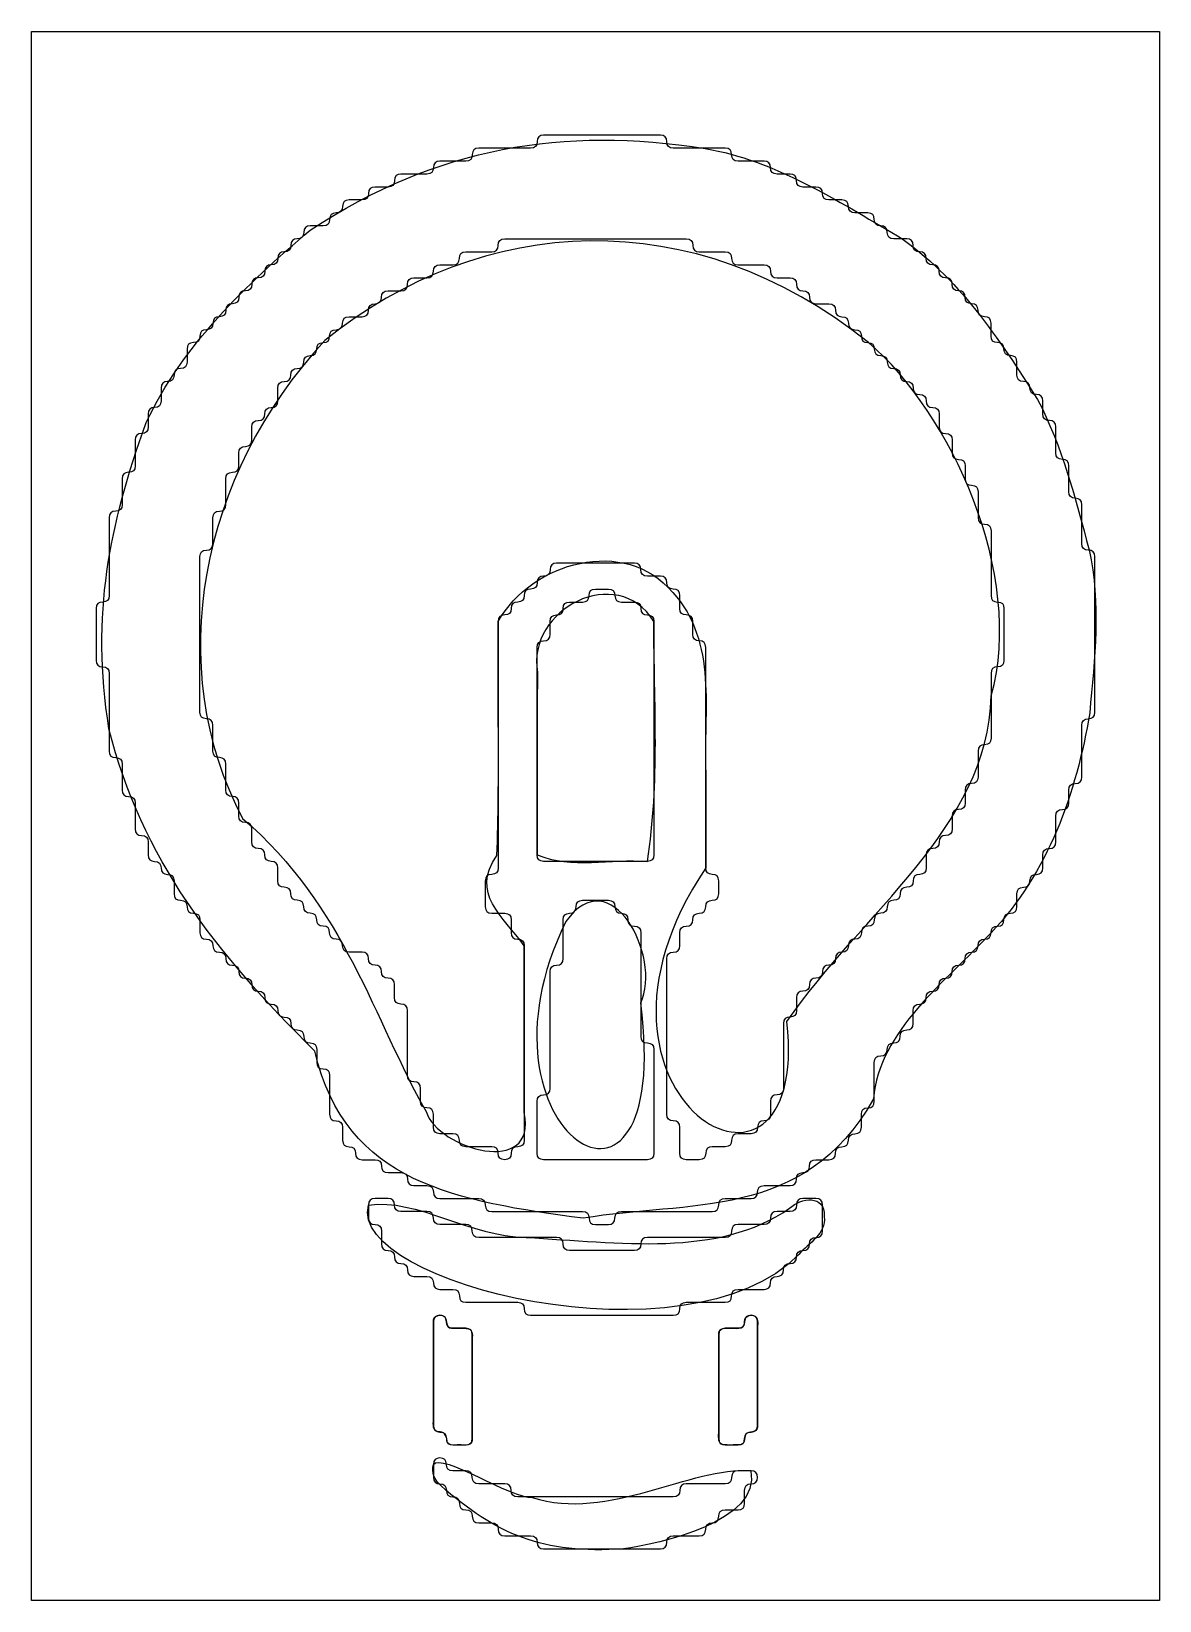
# Model space of a CAD drawing. Extents: x 191 to 437, y 271 to 614.
import ezdxf

# ---------------------------------------------------------------- set-up
doc = ezdxf.new("R2010")
doc.units = 0
doc.layers.add('Layer_1', color=7, linetype='CONTINUOUS')

msp = doc.modelspace()

# ---------------------------------------------------------------- linework, layer by layer
at = {"layer": 'Layer_1', "color": 7}
for points in [[(190.704728, 612.983761), (190.704728, 614.401084), (192.12205, 614.401084), (193.539373, 614.401084), (194.956696, 614.401084), (196.374019, 614.401084), (197.791342, 614.401084), (199.208665, 614.401084), (200.625987, 614.401084), (202.04331, 614.401084), (203.460633, 614.401084), (204.877956, 614.401084), (206.295279, 614.401084), (207.712602, 614.401084), (209.129924, 614.401084), (210.547247, 614.401084), (211.96457, 614.401084), (213.381893, 614.401084), (214.799216, 614.401084), (216.216539, 614.401084), (217.633861, 614.401084), (219.051184, 614.401084), (220.468507, 614.401084), (221.88583, 614.401084), (223.303153, 614.401084), (224.720476, 614.401084), (226.137798, 614.401084), (227.555121, 614.401084), (228.972444, 614.401084), (230.389767, 614.401084), (231.80709, 614.401084), (233.224413, 614.401084), (234.641735, 614.401084), (236.059058, 614.401084), (237.476381, 614.401084), (238.893704, 614.401084), (240.311027, 614.401084), (241.72835, 614.401084), (243.145672, 614.401084), (244.562995, 614.401084), (245.980318, 614.401084), (247.397641, 614.401084), (248.814964, 614.401084), (250.232287, 614.401084), (251.649609, 614.401084), (253.066932, 614.401084), (254.484255, 614.401084), (255.901578, 614.401084), (257.318901, 614.401084), (258.736224, 614.401084), (260.153546, 614.401084), (261.570869, 614.401084), (262.988192, 614.401084), (264.405515, 614.401084), (265.822838, 614.401084), (267.240161, 614.401084), (268.657483, 614.401084), (270.074806, 614.401084), (271.492129, 614.401084), (272.909452, 614.401084), (274.326775, 614.401084), (275.744098, 614.401084), (277.16142, 614.401084), (278.578743, 614.401084), (279.996066, 614.401084), (281.413389, 614.401084), (282.830712, 614.401084), (284.248035, 614.401084), (285.665357, 614.401084), (287.08268, 614.401084), (288.500003, 614.401084), (289.917326, 614.401084), (291.334649, 614.401084), (292.751972, 614.401084), (294.169294, 614.401084), (295.586617, 614.401084), (297.00394, 614.401084), (298.421263, 614.401084), (299.838586, 614.401084), (301.255909, 614.401084), (302.673232, 614.401084), (304.090554, 614.401084), (305.507877, 614.401084), (306.9252, 614.401084), (308.342523, 614.401084), (309.759846, 614.401084), (311.177169, 614.401084), (312.594491, 614.401084), (314.011814, 614.401084), (315.429137, 614.401084), (316.84646, 614.401084), (318.263783, 614.401084), (319.681106, 614.401084), (321.098428, 614.401084), (322.515751, 614.401084), (323.933074, 614.401084), (325.350397, 614.401084), (326.76772, 614.401084), (328.185043, 614.401084), (329.602365, 614.401084), (331.019688, 614.401084), (332.437011, 614.401084), (333.854334, 614.401084), (335.271657, 614.401084), (336.68898, 614.401084), (338.106302, 614.401084), (339.523625, 614.401084), (340.940948, 614.401084), (342.358271, 614.401084), (343.775594, 614.401084), (345.192917, 614.401084), (346.610239, 614.401084), (348.027562, 614.401084), (349.444885, 614.401084), (350.862208, 614.401084), (352.279531, 614.401084), (353.696854, 614.401084), (355.114176, 614.401084), (356.531499, 614.401084), (357.948822, 614.401084), (359.366145, 614.401084), (360.783468, 614.401084), (362.200791, 614.401084), (363.618113, 614.401084), (365.035436, 614.401084), (366.452759, 614.401084), (367.870082, 614.401084), (369.287405, 614.401084), (370.704728, 614.401084), (372.12205, 614.401084), (373.539373, 614.401084), (374.956696, 614.401084), (376.374019, 614.401084), (377.791342, 614.401084), (379.208665, 614.401084), (380.625987, 614.401084), (382.04331, 614.401084), (383.460633, 614.401084), (384.877956, 614.401084), (386.295279, 614.401084), (387.712602, 614.401084), (389.129924, 614.401084), (390.547247, 614.401084), (391.96457, 614.401084), (393.381893, 614.401084), (394.799216, 614.401084), (396.216539, 614.401084), (397.633861, 614.401084), (399.051184, 614.401084), (400.468507, 614.401084), (401.88583, 614.401084), (403.303153, 614.401084), (404.720476, 614.401084), (406.137798, 614.401084), (407.555121, 614.401084), (408.972444, 614.401084), (410.389767, 614.401084), (411.80709, 614.401084), (413.224413, 614.401084), (414.641735, 614.401084), (416.059058, 614.401084), (417.476381, 614.401084), (418.893704, 614.401084), (420.311027, 614.401084), (421.72835, 614.401084), (423.145672, 614.401084), (424.562995, 614.401084), (425.980318, 614.401084), (427.397641, 614.401084), (428.814964, 614.401084), (430.232287, 614.401084), (431.649609, 614.401084), (433.066932, 614.401084), (434.484255, 614.401084), (435.901578, 614.401084), (437.318901, 614.401084), (437.318901, 612.983761), (437.318901, 611.566438), (437.318901, 610.149115), (437.318901, 608.731792), (437.318901, 607.31447), (437.318901, 605.897147), (437.318901, 604.479824), (437.318901, 603.062501), (437.318901, 601.645178), (437.318901, 600.227855), (437.318901, 598.810533), (437.318901, 597.39321), (437.318901, 595.975887), (437.318901, 594.558564), (437.318901, 593.141241), (437.318901, 591.723918), (437.318901, 590.306596), (437.318901, 588.889273), (437.318901, 587.47195), (437.318901, 586.054627), (437.318901, 584.637304), (437.318901, 583.219981), (437.318901, 581.802659), (437.318901, 580.385336), (437.318901, 578.968013), (437.318901, 577.55069), (437.318901, 576.133367), (437.318901, 574.716044), (437.318901, 573.298722), (437.318901, 571.881399), (437.318901, 570.464076), (437.318901, 569.046753), (437.318901, 567.62943), (437.318901, 566.212107), (437.318901, 564.794785), (437.318901, 563.377462), (437.318901, 561.960139), (437.318901, 560.542816), (437.318901, 559.125493), (437.318901, 557.70817), (437.318901, 556.290848), (437.318901, 554.873525), (437.318901, 553.456202), (437.318901, 552.038879), (437.318901, 550.621556), (437.318901, 549.204233), (437.318901, 547.786911), (437.318901, 546.369588), (437.318901, 544.952265), (437.318901, 543.534942), (437.318901, 542.117619), (437.318901, 540.700296), (437.318901, 539.282974), (437.318901, 537.865651), (437.318901, 536.448328), (437.318901, 535.031005), (437.318901, 533.613682), (437.318901, 532.196359), (437.318901, 530.779037), (437.318901, 529.361714), (437.318901, 527.944391), (437.318901, 526.527068), (437.318901, 525.109745), (437.318901, 523.692422), (437.318901, 522.2751), (437.318901, 520.857777), (437.318901, 519.440454), (437.318901, 518.023131), (437.318901, 516.605808), (437.318901, 515.188485), (437.318901, 513.771163), (437.318901, 512.35384), (437.318901, 510.936517), (437.318901, 509.519194), (437.318901, 508.101871), (437.318901, 506.684548), (437.318901, 505.267226), (437.318901, 503.849903), (437.318901, 502.43258), (437.318901, 501.015257), (437.318901, 499.597934), (437.318901, 498.180611), (437.318901, 496.763289), (437.318901, 495.345966), (437.318901, 493.928643), (437.318901, 492.51132), (437.318901, 491.093997), (437.318901, 489.676674), (437.318901, 488.259352), (437.318901, 486.842029), (437.318901, 485.424706), (437.318901, 484.007383), (437.318901, 482.59006), (437.318901, 481.172737), (437.318901, 479.755414), (437.318901, 478.338092), (437.318901, 476.920769), (437.318901, 475.503446), (437.318901, 474.086123), (437.318901, 472.6688), (437.318901, 471.251477), (437.318901, 469.834155), (437.318901, 468.416832), (437.318901, 466.999509), (437.318901, 465.582186), (437.318901, 464.164863), (437.318901, 462.74754), (437.318901, 461.330218), (437.318901, 459.912895), (437.318901, 458.495572), (437.318901, 457.078249), (437.318901, 455.660926), (437.318901, 454.243603), (437.318901, 452.826281), (437.318901, 451.408958), (437.318901, 449.991635), (437.318901, 448.574312), (437.318901, 447.156989), (437.318901, 445.739666), (437.318901, 444.322344), (437.318901, 442.905021), (437.318901, 441.487698), (437.318901, 440.070375), (437.318901, 438.653052), (437.318901, 437.235729), (437.318901, 435.818407), (437.318901, 434.401084), (437.318901, 432.983761), (437.318901, 431.566438), (437.318901, 430.149115), (437.318901, 428.731792), (437.318901, 427.31447), (437.318901, 425.897147), (437.318901, 424.479824), (437.318901, 423.062501), (437.318901, 421.645178), (437.318901, 420.227855), (437.318901, 418.810533), (437.318901, 417.39321), (437.318901, 415.975887), (437.318901, 414.558564), (437.318901, 413.141241), (437.318901, 411.723918), (437.318901, 410.306596), (437.318901, 408.889273), (437.318901, 407.47195), (437.318901, 406.054627), (437.318901, 404.637304), (437.318901, 403.219981), (437.318901, 401.802659), (437.318901, 400.385336), (437.318901, 398.968013), (437.318901, 397.55069), (437.318901, 396.133367), (437.318901, 394.716044), (437.318901, 393.298722), (437.318901, 391.881399), (437.318901, 390.464076), (437.318901, 389.046753), (437.318901, 387.62943), (437.318901, 386.212107), (437.318901, 384.794785), (437.318901, 383.377462), (437.318901, 381.960139), (437.318901, 380.542816), (437.318901, 379.125493), (437.318901, 377.70817), (437.318901, 376.290848), (437.318901, 374.873525), (437.318901, 373.456202), (437.318901, 372.038879), (437.318901, 370.621556), (437.318901, 369.204233), (437.318901, 367.786911), (437.318901, 366.369588), (437.318901, 364.952265), (437.318901, 363.534942), (437.318901, 362.117619), (437.318901, 360.700296), (437.318901, 359.282974), (437.318901, 357.865651), (437.318901, 356.448328), (437.318901, 355.031005), (437.318901, 353.613682), (437.318901, 352.196359), (437.318901, 350.779037), (437.318901, 349.361714), (437.318901, 347.944391), (437.318901, 346.527068), (437.318901, 345.109745), (437.318901, 343.692422), (437.318901, 342.2751), (437.318901, 340.857777), (437.318901, 339.440454), (437.318901, 338.023131), (437.318901, 336.605808), (437.318901, 335.188485), (437.318901, 333.771163), (437.318901, 332.35384), (437.318901, 330.936517), (437.318901, 329.519194), (437.318901, 328.101871), (437.318901, 326.684548), (437.318901, 325.267226), (437.318901, 323.849903), (437.318901, 322.43258), (437.318901, 321.015257), (437.318901, 319.597934), (437.318901, 318.180611), (437.318901, 316.763289), (437.318901, 315.345966), (437.318901, 313.928643), (437.318901, 312.51132), (437.318901, 311.093997), (437.318901, 309.676674), (437.318901, 308.259352), (437.318901, 306.842029), (437.318901, 305.424706), (437.318901, 304.007383), (437.318901, 302.59006), (437.318901, 301.172737), (437.318901, 299.755414), (437.318901, 298.338092), (437.318901, 296.920769), (437.318901, 295.503446), (437.318901, 294.086123), (437.318901, 292.6688), (437.318901, 291.251477), (437.318901, 289.834155), (437.318901, 288.416832), (437.318901, 286.999509), (437.318901, 285.582186), (437.318901, 284.164863), (437.318901, 282.74754), (437.318901, 281.330218), (437.318901, 279.912895), (437.318901, 278.495572), (437.318901, 277.078249), (437.318901, 275.660926), (437.318901, 274.243603), (437.318901, 272.826281), (437.318901, 271.408958), (435.901578, 271.408958), (434.484255, 271.408958), (433.066932, 271.408958), (431.649609, 271.408958), (430.232287, 271.408958), (428.814964, 271.408958), (427.397641, 271.408958), (425.980318, 271.408958), (424.562995, 271.408958), (423.145672, 271.408958), (421.72835, 271.408958), (420.311027, 271.408958), (418.893704, 271.408958), (417.476381, 271.408958), (416.059058, 271.408958), (414.641735, 271.408958), (413.224413, 271.408958), (411.80709, 271.408958), (410.389767, 271.408958), (408.972444, 271.408958), (407.555121, 271.408958), (406.137798, 271.408958), (404.720476, 271.408958), (403.303153, 271.408958), (401.88583, 271.408958), (400.468507, 271.408958), (399.051184, 271.408958), (397.633861, 271.408958), (396.216539, 271.408958), (394.799216, 271.408958), (393.381893, 271.408958), (391.96457, 271.408958), (390.547247, 271.408958), (389.129924, 271.408958), (387.712602, 271.408958), (386.295279, 271.408958), (384.877956, 271.408958), (383.460633, 271.408958), (382.04331, 271.408958), (380.625987, 271.408958), (379.208665, 271.408958), (377.791342, 271.408958), (376.374019, 271.408958), (374.956696, 271.408958), (373.539373, 271.408958), (372.12205, 271.408958), (370.704728, 271.408958), (369.287405, 271.408958), (367.870082, 271.408958), (366.452759, 271.408958), (365.035436, 271.408958), (363.618113, 271.408958), (362.200791, 271.408958), (360.783468, 271.408958), (359.366145, 271.408958), (357.948822, 271.408958), (356.531499, 271.408958), (355.114176, 271.408958), (353.696854, 271.408958), (352.279531, 271.408958), (350.862208, 271.408958), (349.444885, 271.408958), (348.027562, 271.408958), (346.610239, 271.408958), (345.192917, 271.408958), (343.775594, 271.408958), (342.358271, 271.408958), (340.940948, 271.408958), (339.523625, 271.408958), (338.106302, 271.408958), (336.68898, 271.408958), (335.271657, 271.408958), (333.854334, 271.408958), (332.437011, 271.408958), (331.019688, 271.408958), (329.602365, 271.408958), (328.185043, 271.408958), (326.76772, 271.408958), (325.350397, 271.408958), (323.933074, 271.408958), (322.515751, 271.408958), (321.098428, 271.408958), (319.681106, 271.408958), (318.263783, 271.408958), (316.84646, 271.408958), (315.429137, 271.408958), (314.011814, 271.408958), (312.594491, 271.408958), (311.177169, 271.408958), (309.759846, 271.408958), (308.342523, 271.408958), (306.9252, 271.408958), (305.507877, 271.408958), (304.090554, 271.408958), (302.673232, 271.408958), (301.255909, 271.408958), (299.838586, 271.408958), (298.421263, 271.408958), (297.00394, 271.408958), (295.586617, 271.408958), (294.169294, 271.408958), (292.751972, 271.408958), (291.334649, 271.408958), (289.917326, 271.408958), (288.500003, 271.408958), (287.08268, 271.408958), (285.665357, 271.408958), (284.248035, 271.408958), (282.830712, 271.408958), (281.413389, 271.408958), (279.996066, 271.408958), (278.578743, 271.408958), (277.16142, 271.408958), (275.744098, 271.408958), (274.326775, 271.408958), (272.909452, 271.408958), (271.492129, 271.408958), (270.074806, 271.408958), (268.657483, 271.408958), (267.240161, 271.408958), (265.822838, 271.408958), (264.405515, 271.408958), (262.988192, 271.408958), (261.570869, 271.408958), (260.153546, 271.408958), (258.736224, 271.408958), (257.318901, 271.408958), (255.901578, 271.408958), (254.484255, 271.408958), (253.066932, 271.408958), (251.649609, 271.408958), (250.232287, 271.408958), (248.814964, 271.408958), (247.397641, 271.408958), (245.980318, 271.408958), (244.562995, 271.408958), (243.145672, 271.408958), (241.72835, 271.408958), (240.311027, 271.408958), (238.893704, 271.408958), (237.476381, 271.408958), (236.059058, 271.408958), (234.641735, 271.408958), (233.224413, 271.408958), (231.80709, 271.408958), (230.389767, 271.408958), (228.972444, 271.408958), (227.555121, 271.408958), (226.137798, 271.408958), (224.720476, 271.408958), (223.303153, 271.408958), (221.88583, 271.408958), (220.468507, 271.408958), (219.051184, 271.408958), (217.633861, 271.408958), (216.216539, 271.408958), (214.799216, 271.408958), (213.381893, 271.408958), (211.96457, 271.408958), (210.547247, 271.408958), (209.129924, 271.408958), (207.712602, 271.408958), (206.295279, 271.408958), (204.877956, 271.408958), (203.460633, 271.408958), (202.04331, 271.408958), (200.625987, 271.408958), (199.208665, 271.408958), (197.791342, 271.408958), (196.374019, 271.408958), (194.956696, 271.408958), (193.539373, 271.408958), (192.12205, 271.408958), (190.704728, 271.408958), (190.704728, 272.826281), (190.704728, 274.243603), (190.704728, 275.660926), (190.704728, 277.078249), (190.704728, 278.495572), (190.704728, 279.912895), (190.704728, 281.330218), (190.704728, 282.74754), (190.704728, 284.164863), (190.704728, 285.582186), (190.704728, 286.999509), (190.704728, 288.416832), (190.704728, 289.834155), (190.704728, 291.251477), (190.704728, 292.6688), (190.704728, 294.086123), (190.704728, 295.503446), (190.704728, 296.920769), (190.704728, 298.338092), (190.704728, 299.755414), (190.704728, 301.172737), (190.704728, 302.59006), (190.704728, 304.007383), (190.704728, 305.424706), (190.704728, 306.842029), (190.704728, 308.259352), (190.704728, 309.676674), (190.704728, 311.093997), (190.704728, 312.51132), (190.704728, 313.928643), (190.704728, 315.345966), (190.704728, 316.763289), (190.704728, 318.180611), (190.704728, 319.597934), (190.704728, 321.015257), (190.704728, 322.43258), (190.704728, 323.849903), (190.704728, 325.267226), (190.704728, 326.684548), (190.704728, 328.101871), (190.704728, 329.519194), (190.704728, 330.936517), (190.704728, 332.35384), (190.704728, 333.771163), (190.704728, 335.188485), (190.704728, 336.605808), (190.704728, 338.023131), (190.704728, 339.440454), (190.704728, 340.857777), (190.704728, 342.2751), (190.704728, 343.692422), (190.704728, 345.109745), (190.704728, 346.527068), (190.704728, 347.944391), (190.704728, 349.361714), (190.704728, 350.779037), (190.704728, 352.196359), (190.704728, 353.613682), (190.704728, 355.031005), (190.704728, 356.448328), (190.704728, 357.865651), (190.704728, 359.282974), (190.704728, 360.700296), (190.704728, 362.117619), (190.704728, 363.534942), (190.704728, 364.952265), (190.704728, 366.369588), (190.704728, 367.786911), (190.704728, 369.204233), (190.704728, 370.621556), (190.704728, 372.038879), (190.704728, 373.456202), (190.704728, 374.873525), (190.704728, 376.290848), (190.704728, 377.70817), (190.704728, 379.125493), (190.704728, 380.542816), (190.704728, 381.960139), (190.704728, 383.377462), (190.704728, 384.794785), (190.704728, 386.212107), (190.704728, 387.62943), (190.704728, 389.046753), (190.704728, 390.464076), (190.704728, 391.881399), (190.704728, 393.298722), (190.704728, 394.716044), (190.704728, 396.133367), (190.704728, 397.55069), (190.704728, 398.968013), (190.704728, 400.385336), (190.704728, 401.802659), (190.704728, 403.219981), (190.704728, 404.637304), (190.704728, 406.054627), (190.704728, 407.47195), (190.704728, 408.889273), (190.704728, 410.306596), (190.704728, 411.723918), (190.704728, 413.141241), (190.704728, 414.558564), (190.704728, 415.975887), (190.704728, 417.39321), (190.704728, 418.810533), (190.704728, 420.227855), (190.704728, 421.645178), (190.704728, 423.062501), (190.704728, 424.479824), (190.704728, 425.897147), (190.704728, 427.31447), (190.704728, 428.731792), (190.704728, 430.149115), (190.704728, 431.566438), (190.704728, 432.983761), (190.704728, 434.401084), (190.704728, 435.818407), (190.704728, 437.235729), (190.704728, 438.653052), (190.704728, 440.070375), (190.704728, 441.487698), (190.704728, 442.905021), (190.704728, 444.322344), (190.704728, 445.739666), (190.704728, 447.156989), (190.704728, 448.574312), (190.704728, 449.991635), (190.704728, 451.408958), (190.704728, 452.826281), (190.704728, 454.243603), (190.704728, 455.660926), (190.704728, 457.078249), (190.704728, 458.495572), (190.704728, 459.912895), (190.704728, 461.330218), (190.704728, 462.74754), (190.704728, 464.164863), (190.704728, 465.582186), (190.704728, 466.999509), (190.704728, 468.416832), (190.704728, 469.834155), (190.704728, 471.251477), (190.704728, 472.6688), (190.704728, 474.086123), (190.704728, 475.503446), (190.704728, 476.920769), (190.704728, 478.338092), (190.704728, 479.755414), (190.704728, 481.172737), (190.704728, 482.59006), (190.704728, 484.007383), (190.704728, 485.424706), (190.704728, 486.842029), (190.704728, 488.259352), (190.704728, 489.676674), (190.704728, 491.093997), (190.704728, 492.51132), (190.704728, 493.928643), (190.704728, 495.345966), (190.704728, 496.763289), (190.704728, 498.180611), (190.704728, 499.597934), (190.704728, 501.015257), (190.704728, 502.43258), (190.704728, 503.849903), (190.704728, 505.267226), (190.704728, 506.684548), (190.704728, 508.101871), (190.704728, 509.519194), (190.704728, 510.936517), (190.704728, 512.35384), (190.704728, 513.771163), (190.704728, 515.188485), (190.704728, 516.605808), (190.704728, 518.023131), (190.704728, 519.440454), (190.704728, 520.857777), (190.704728, 522.2751), (190.704728, 523.692422), (190.704728, 525.109745), (190.704728, 526.527068), (190.704728, 527.944391), (190.704728, 529.361714), (190.704728, 530.779037), (190.704728, 532.196359), (190.704728, 533.613682), (190.704728, 535.031005), (190.704728, 536.448328), (190.704728, 537.865651), (190.704728, 539.282974), (190.704728, 540.700296), (190.704728, 542.117619), (190.704728, 543.534942), (190.704728, 544.952265), (190.704728, 546.369588), (190.704728, 547.786911), (190.704728, 549.204233), (190.704728, 550.621556), (190.704728, 552.038879), (190.704728, 553.456202), (190.704728, 554.873525), (190.704728, 556.290848), (190.704728, 557.70817), (190.704728, 559.125493), (190.704728, 560.542816), (190.704728, 561.960139), (190.704728, 563.377462), (190.704728, 564.794785), (190.704728, 566.212107), (190.704728, 567.62943), (190.704728, 569.046753), (190.704728, 570.464076), (190.704728, 571.881399), (190.704728, 573.298722), (190.704728, 574.716044), (190.704728, 576.133367), (190.704728, 577.55069), (190.704728, 578.968013), (190.704728, 580.385336), (190.704728, 581.802659), (190.704728, 583.219981), (190.704728, 584.637304), (190.704728, 586.054627), (190.704728, 587.47195), (190.704728, 588.889273), (190.704728, 590.306596), (190.704728, 591.723918), (190.704728, 593.141241), (190.704728, 594.558564), (190.704728, 595.975887), (190.704728, 597.39321), (190.704728, 598.810533), (190.704728, 600.227855), (190.704728, 601.645178), (190.704728, 603.062501), (190.704728, 604.479824), (190.704728, 605.897147), (190.704728, 607.31447), (190.704728, 608.731792), (190.704728, 610.149115), (190.704728, 611.566438)], [(338.01031, 588.810121)], [(325.350397, 432.983761)], [(323.893905, 402.04849)], [(355.860972, 397.971147)], [(264.405515, 357.865651)], [(278.578743, 332.35384)], [(278.578743, 301.172737)]]:
    msp.add_lwpolyline(points, close=True, dxfattribs=at)
for points in [[(338.106302, 452.370506), (338.106302, 431.566438)], [(298.421263, 378.104366), (298.421263, 414.558564)], [(346.606248, 332.14479), (346.610239, 332.35384)]]:
    msp.add_lwpolyline(points, dxfattribs=at)
for points in [[(251.634379, 570.961644), (279.740021, 589.357088), (306.957708, 593.600461), (338.01031, 588.810121)], [(301.255909, 590.306596), (301.255909, 589.361714), (300.783468, 588.889273), (299.838586, 588.889273)], [(302.673232, 591.723918), (301.72835, 591.723918), (301.255909, 591.251477), (301.255909, 590.306596)], [(305.507877, 591.723918), (304.562995, 591.723918), (303.618113, 591.723918), (302.673232, 591.723918)], [(308.342523, 591.723918), (307.397641, 591.723918), (306.452759, 591.723918), (305.507877, 591.723918)], [(311.177169, 591.723918), (310.232287, 591.723918), (309.287405, 591.723918), (308.342523, 591.723918)], [(314.011814, 591.723918), (313.066932, 591.723918), (312.12205, 591.723918), (311.177169, 591.723918)], [(316.84646, 591.723918), (315.901578, 591.723918), (314.956696, 591.723918), (314.011814, 591.723918)], [(319.681106, 591.723918), (318.736224, 591.723918), (317.791342, 591.723918), (316.84646, 591.723918)], [(322.515751, 591.723918), (321.570869, 591.723918), (320.625987, 591.723918), (319.681106, 591.723918)], [(325.350397, 591.723918), (324.405515, 591.723918), (323.460633, 591.723918), (322.515751, 591.723918)], [(328.185043, 591.723918), (327.240161, 591.723918), (326.295279, 591.723918), (325.350397, 591.723918)], [(329.602365, 590.306596), (329.602365, 591.251477), (329.129924, 591.723918), (328.185043, 591.723918)], [(331.019688, 588.889273), (330.074806, 588.889273), (329.602365, 589.361714), (329.602365, 590.306596)], [(287.08268, 587.47195), (287.08268, 586.527068), (286.610239, 586.054627), (285.665357, 586.054627)], [(288.500003, 588.889273), (287.555121, 588.889273), (287.08268, 588.416832), (287.08268, 587.47195)], [(291.334649, 588.889273), (290.389767, 588.889273), (289.444885, 588.889273), (288.500003, 588.889273)], [(294.169294, 588.889273), (293.224413, 588.889273), (292.279531, 588.889273), (291.334649, 588.889273)], [(297.00394, 588.889273), (296.059058, 588.889273), (295.114176, 588.889273), (294.169294, 588.889273)], [(299.838586, 588.889273), (298.893704, 588.889273), (297.948822, 588.889273), (297.00394, 588.889273)], [(333.854334, 588.889273), (332.909452, 588.889273), (331.96457, 588.889273), (331.019688, 588.889273)], [(336.68898, 588.889273), (335.744098, 588.889273), (334.799216, 588.889273), (333.854334, 588.889273)], [(339.523625, 588.889273), (338.578743, 588.889273), (337.633861, 588.889273), (336.68898, 588.889273)], [(338.01031, 588.810121), (353.318519, 586.176204), (366.786085, 577.420469), (380.012034, 569.735609)], [(342.358271, 588.889273), (341.413389, 588.889273), (340.468507, 588.889273), (339.523625, 588.889273)], [(343.775594, 587.47195), (343.775594, 588.416832), (343.303153, 588.889273), (342.358271, 588.889273)], [(345.192917, 586.054627), (344.248035, 586.054627), (343.775594, 586.527068), (343.775594, 587.47195)], [(271.492129, 583.219981), (270.547247, 583.219981), (270.074806, 582.74754), (270.074806, 581.802659)], [(274.326775, 583.219981), (273.381893, 583.219981), (272.437011, 583.219981), (271.492129, 583.219981)], [(277.16142, 583.219981), (276.216539, 583.219981), (275.271657, 583.219981), (274.326775, 583.219981)], [(278.578743, 584.637304), (278.578743, 583.692422), (278.106302, 583.219981), (277.16142, 583.219981)], [(279.996066, 586.054627), (279.051184, 586.054627), (278.578743, 585.582186), (278.578743, 584.637304)], [(282.830712, 586.054627), (281.88583, 586.054627), (280.940948, 586.054627), (279.996066, 586.054627)], [(285.665357, 586.054627), (284.720476, 586.054627), (283.775594, 586.054627), (282.830712, 586.054627)], [(348.027562, 586.054627), (347.08268, 586.054627), (346.137798, 586.054627), (345.192917, 586.054627)], [(350.862208, 586.054627), (349.917326, 586.054627), (348.972444, 586.054627), (348.027562, 586.054627)], [(352.279531, 584.637304), (352.279531, 585.582186), (351.80709, 586.054627), (350.862208, 586.054627)], [(353.696854, 583.219981), (352.751972, 583.219981), (352.279531, 583.692422), (352.279531, 584.637304)], [(356.531499, 583.219981), (355.586617, 583.219981), (354.641735, 583.219981), (353.696854, 583.219981)], [(357.948822, 581.802659), (357.948822, 582.74754), (357.476381, 583.219981), (356.531499, 583.219981)], [(265.822838, 580.385336), (264.877956, 580.385336), (264.405515, 579.912895), (264.405515, 578.968013)], [(268.657483, 580.385336), (267.712602, 580.385336), (266.76772, 580.385336), (265.822838, 580.385336)], [(270.074806, 581.802659), (270.074806, 580.857777), (269.602365, 580.385336), (268.657483, 580.385336)], [(359.366145, 580.385336), (358.421263, 580.385336), (357.948822, 580.857777), (357.948822, 581.802659)], [(362.200791, 580.385336), (361.255909, 580.385336), (360.311027, 580.385336), (359.366145, 580.385336)], [(363.618113, 578.968013), (363.618113, 579.912895), (363.145672, 580.385336), (362.200791, 580.385336)], [(373.677106, 546.40986), (335.282355, 577.197958), (289.372317, 574.665426), (254.842968, 546.836434)], [(260.153546, 577.55069), (259.208665, 577.55069), (258.736224, 577.078249), (258.736224, 576.133367)], [(262.988192, 577.55069), (262.04331, 577.55069), (261.098428, 577.55069), (260.153546, 577.55069)], [(264.405515, 578.968013), (264.405515, 578.023131), (263.933074, 577.55069), (262.988192, 577.55069)], [(365.035436, 577.55069), (364.090554, 577.55069), (363.618113, 578.023131), (363.618113, 578.968013)], [(367.870082, 577.55069), (366.9252, 577.55069), (365.980318, 577.55069), (365.035436, 577.55069)], [(369.287405, 576.133367), (369.287405, 577.078249), (368.814964, 577.55069), (367.870082, 577.55069)], [(255.901578, 573.298722), (255.901578, 572.35384), (255.429137, 571.881399), (254.484255, 571.881399)], [(257.318901, 574.716044), (256.374019, 574.716044), (255.901578, 574.243603), (255.901578, 573.298722)], [(258.736224, 576.133367), (258.736224, 575.188485), (258.263783, 574.716044), (257.318901, 574.716044)], [(370.704728, 574.716044), (369.759846, 574.716044), (369.287405, 575.188485), (369.287405, 576.133367)], [(373.539373, 574.716044), (372.594491, 574.716044), (371.649609, 574.716044), (370.704728, 574.716044)], [(374.956696, 573.298722), (374.956696, 574.243603), (374.484255, 574.716044), (373.539373, 574.716044)], [(376.374019, 571.881399), (375.429137, 571.881399), (374.956696, 572.35384), (374.956696, 573.298722)], [(215.794933, 528.945571), (223.853213, 545.865372), (237.579934, 558.996069), (251.634379, 570.961644)], [(250.232287, 570.464076), (250.232287, 569.519194), (249.759846, 569.046753), (248.814964, 569.046753)], [(251.649609, 571.881399), (250.704728, 571.881399), (250.232287, 571.408958), (250.232287, 570.464076)], [(254.484255, 571.881399), (253.539373, 571.881399), (252.594491, 571.881399), (251.649609, 571.881399)], [(377.791342, 570.464076), (377.791342, 571.408958), (377.318901, 571.881399), (376.374019, 571.881399)], [(379.208665, 569.046753), (378.263783, 569.046753), (377.791342, 569.519194), (377.791342, 570.464076)], [(380.012034, 569.735609), (393.332165, 560.794924), (402.161873, 547.242077), (410.641699, 533.965482)], [(245.980318, 566.212107), (245.035436, 566.212107), (244.562995, 565.739666), (244.562995, 564.794785)], [(247.397641, 567.62943), (247.397641, 566.684548), (246.9252, 566.212107), (245.980318, 566.212107)], [(248.814964, 569.046753), (247.870082, 569.046753), (247.397641, 568.574312), (247.397641, 567.62943)], [(284.248035, 564.794785), (284.248035, 565.739666), (284.720476, 566.212107), (285.665357, 566.212107)], [(285.665357, 566.212107), (286.610239, 566.212107), (287.555121, 566.212107), (288.500003, 566.212107)], [(288.500003, 566.212107), (289.444885, 566.212107), (290.389767, 566.212107), (291.334649, 566.212107)], [(291.334649, 566.212107), (292.279531, 566.212107), (292.751972, 566.684548), (292.751972, 567.62943)], [(292.751972, 567.62943), (292.751972, 568.574312), (293.224413, 569.046753), (294.169294, 569.046753)], [(294.169294, 569.046753), (295.114176, 569.046753), (296.059058, 569.046753), (297.00394, 569.046753)], [(297.00394, 569.046753), (297.948822, 569.046753), (298.893704, 569.046753), (299.838586, 569.046753)], [(299.838586, 569.046753), (300.783468, 569.046753), (301.72835, 569.046753), (302.673232, 569.046753)], [(302.673232, 569.046753), (303.618113, 569.046753), (304.562995, 569.046753), (305.507877, 569.046753)], [(305.507877, 569.046753), (306.452759, 569.046753), (307.397641, 569.046753), (308.342523, 569.046753)], [(308.342523, 569.046753), (309.287405, 569.046753), (310.232287, 569.046753), (311.177169, 569.046753)], [(311.177169, 569.046753), (312.12205, 569.046753), (313.066932, 569.046753), (314.011814, 569.046753)], [(314.011814, 569.046753), (314.956696, 569.046753), (315.901578, 569.046753), (316.84646, 569.046753)], [(316.84646, 569.046753), (317.791342, 569.046753), (318.736224, 569.046753), (319.681106, 569.046753)], [(319.681106, 569.046753), (320.625987, 569.046753), (321.570869, 569.046753), (322.515751, 569.046753)], [(322.515751, 569.046753), (323.460633, 569.046753), (324.405515, 569.046753), (325.350397, 569.046753)], [(325.350397, 569.046753), (326.295279, 569.046753), (327.240161, 569.046753), (328.185043, 569.046753)], [(328.185043, 569.046753), (329.129924, 569.046753), (330.074806, 569.046753), (331.019688, 569.046753)], [(331.019688, 569.046753), (331.96457, 569.046753), (332.909452, 569.046753), (333.854334, 569.046753)], [(333.854334, 569.046753), (334.799216, 569.046753), (335.271657, 568.574312), (335.271657, 567.62943)], [(335.271657, 567.62943), (335.271657, 566.684548), (335.744098, 566.212107), (336.68898, 566.212107)], [(336.68898, 566.212107), (337.633861, 566.212107), (338.578743, 566.212107), (339.523625, 566.212107)], [(339.523625, 566.212107), (340.468507, 566.212107), (341.413389, 566.212107), (342.358271, 566.212107)], [(342.358271, 566.212107), (343.303153, 566.212107), (343.775594, 565.739666), (343.775594, 564.794785)], [(382.04331, 569.046753), (381.098428, 569.046753), (380.153546, 569.046753), (379.208665, 569.046753)], [(383.460633, 567.62943), (383.460633, 568.574312), (382.988192, 569.046753), (382.04331, 569.046753)], [(384.877956, 566.212107), (383.933074, 566.212107), (383.460633, 566.684548), (383.460633, 567.62943)], [(386.295279, 564.794785), (386.295279, 565.739666), (385.822838, 566.212107), (384.877956, 566.212107)], [(243.145672, 563.377462), (242.200791, 563.377462), (241.72835, 562.905021), (241.72835, 561.960139)], [(244.562995, 564.794785), (244.562995, 563.849903), (244.090554, 563.377462), (243.145672, 563.377462)], [(278.578743, 561.960139), (278.578743, 562.905021), (279.051184, 563.377462), (279.996066, 563.377462)], [(279.996066, 563.377462), (280.940948, 563.377462), (281.88583, 563.377462), (282.830712, 563.377462)], [(282.830712, 563.377462), (283.775594, 563.377462), (284.248035, 563.849903), (284.248035, 564.794785)], [(343.775594, 564.794785), (343.775594, 563.849903), (344.248035, 563.377462), (345.192917, 563.377462)], [(345.192917, 563.377462), (346.137798, 563.377462), (347.08268, 563.377462), (348.027562, 563.377462)], [(348.027562, 563.377462), (348.972444, 563.377462), (349.917326, 563.377462), (350.862208, 563.377462)], [(350.862208, 563.377462), (351.80709, 563.377462), (352.279531, 562.905021), (352.279531, 561.960139)], [(387.712602, 563.377462), (386.76772, 563.377462), (386.295279, 563.849903), (386.295279, 564.794785)], [(389.129924, 561.960139), (389.129924, 562.905021), (388.657483, 563.377462), (387.712602, 563.377462)], [(238.893704, 559.125493), (238.893704, 558.180611), (238.421263, 557.70817), (237.476381, 557.70817)], [(240.311027, 560.542816), (239.366145, 560.542816), (238.893704, 560.070375), (238.893704, 559.125493)], [(241.72835, 561.960139), (241.72835, 561.015257), (241.255909, 560.542816), (240.311027, 560.542816)], [(271.492129, 557.70817), (272.437011, 557.70817), (272.909452, 558.180611), (272.909452, 559.125493)], [(272.909452, 559.125493), (272.909452, 560.070375), (273.381893, 560.542816), (274.326775, 560.542816)], [(274.326775, 560.542816), (275.271657, 560.542816), (276.216539, 560.542816), (277.16142, 560.542816)], [(277.16142, 560.542816), (278.106302, 560.542816), (278.578743, 561.015257), (278.578743, 561.960139)], [(352.279531, 561.960139), (352.279531, 561.015257), (352.751972, 560.542816), (353.696854, 560.542816)], [(353.696854, 560.542816), (354.641735, 560.542816), (355.586617, 560.542816), (356.531499, 560.542816)], [(356.531499, 560.542816), (357.476381, 560.542816), (357.948822, 560.070375), (357.948822, 559.125493)], [(357.948822, 559.125493), (357.948822, 558.180611), (358.421263, 557.70817), (359.366145, 557.70817)], [(390.547247, 560.542816), (389.602365, 560.542816), (389.129924, 561.015257), (389.129924, 561.960139)], [(391.96457, 559.125493), (391.96457, 560.070375), (391.492129, 560.542816), (390.547247, 560.542816)], [(393.381893, 557.70817), (392.437011, 557.70817), (391.96457, 558.180611), (391.96457, 559.125493)], [(236.059058, 556.290848), (236.059058, 555.345966), (235.586617, 554.873525), (234.641735, 554.873525)], [(237.476381, 557.70817), (236.531499, 557.70817), (236.059058, 557.235729), (236.059058, 556.290848)], [(265.822838, 554.873525), (266.76772, 554.873525), (267.240161, 555.345966), (267.240161, 556.290848)], [(267.240161, 556.290848), (267.240161, 557.235729), (267.712602, 557.70817), (268.657483, 557.70817)], [(268.657483, 557.70817), (269.602365, 557.70817), (270.547247, 557.70817), (271.492129, 557.70817)], [(359.366145, 557.70817), (360.311027, 557.70817), (360.783468, 557.235729), (360.783468, 556.290848)], [(360.783468, 556.290848), (360.783468, 555.345966), (361.255909, 554.873525), (362.200791, 554.873525)], [(394.799216, 556.290848), (394.799216, 557.235729), (394.326775, 557.70817), (393.381893, 557.70817)], [(396.216539, 554.873525), (395.271657, 554.873525), (394.799216, 555.345966), (394.799216, 556.290848)], [(233.224413, 553.456202), (233.224413, 552.51132), (232.751972, 552.038879), (231.80709, 552.038879)], [(234.641735, 554.873525), (233.696854, 554.873525), (233.224413, 554.401084), (233.224413, 553.456202)], [(262.988192, 552.038879), (263.933074, 552.038879), (264.405515, 552.51132), (264.405515, 553.456202)], [(264.405515, 553.456202), (264.405515, 554.401084), (264.877956, 554.873525), (265.822838, 554.873525)], [(362.200791, 554.873525), (363.145672, 554.873525), (364.090554, 554.873525), (365.035436, 554.873525)], [(365.035436, 554.873525), (365.980318, 554.873525), (366.452759, 554.401084), (366.452759, 553.456202)], [(366.452759, 553.456202), (366.452759, 552.51132), (366.9252, 552.038879), (367.870082, 552.038879)], [(397.633861, 553.456202), (397.633861, 554.401084), (397.16142, 554.873525), (396.216539, 554.873525)], [(399.051184, 552.038879), (398.106302, 552.038879), (397.633861, 552.51132), (397.633861, 553.456202)], [(228.972444, 549.204233), (228.027562, 549.204233), (227.555121, 548.731792), (227.555121, 547.786911)], [(230.389767, 550.621556), (230.389767, 549.676674), (229.917326, 549.204233), (228.972444, 549.204233)], [(231.80709, 552.038879), (230.862208, 552.038879), (230.389767, 551.566438), (230.389767, 550.621556)], [(255.901578, 547.786911), (255.901578, 548.731792), (256.374019, 549.204233), (257.318901, 549.204233)], [(257.318901, 549.204233), (258.263783, 549.204233), (258.736224, 549.676674), (258.736224, 550.621556)], [(258.736224, 550.621556), (258.736224, 551.566438), (259.208665, 552.038879), (260.153546, 552.038879)], [(260.153546, 552.038879), (261.098428, 552.038879), (262.04331, 552.038879), (262.988192, 552.038879)], [(367.870082, 552.038879), (368.814964, 552.038879), (369.287405, 551.566438), (369.287405, 550.621556)], [(369.287405, 550.621556), (369.287405, 549.676674), (369.759846, 549.204233), (370.704728, 549.204233)], [(370.704728, 549.204233), (371.649609, 549.204233), (372.12205, 548.731792), (372.12205, 547.786911)], [(400.468507, 550.621556), (400.468507, 551.566438), (399.996066, 552.038879), (399.051184, 552.038879)], [(400.468507, 547.786911), (400.468507, 548.731792), (400.468507, 549.676674), (400.468507, 550.621556)], [(254.842968, 546.836434), (227.494284, 517.424108), (219.39626, 475.281833), (236.88413, 442.37285)], [(226.137798, 546.369588), (225.192917, 546.369588), (224.720476, 545.897147), (224.720476, 544.952265)], [(227.555121, 547.786911), (227.555121, 546.842029), (227.08268, 546.369588), (226.137798, 546.369588)], [(253.066932, 544.952265), (253.066932, 545.897147), (253.539373, 546.369588), (254.484255, 546.369588)], [(254.484255, 546.369588), (255.429137, 546.369588), (255.901578, 546.842029), (255.901578, 547.786911)], [(372.12205, 547.786911), (372.12205, 546.842029), (372.594491, 546.369588), (373.539373, 546.369588)], [(373.539373, 546.369588), (374.484255, 546.369588), (374.956696, 545.897147), (374.956696, 544.952265)], [(400.524976, 469.148913), (407.931599, 495.812724), (391.684654, 530.91987), (373.677106, 546.40986)], [(401.88583, 546.369588), (400.940948, 546.369588), (400.468507, 546.842029), (400.468507, 547.786911)], [(403.303153, 544.952265), (403.303153, 545.897147), (402.830712, 546.369588), (401.88583, 546.369588)], [(224.720476, 542.117619), (224.720476, 541.172737), (224.248035, 540.700296), (223.303153, 540.700296)], [(224.720476, 544.952265), (224.720476, 544.007383), (224.720476, 543.062501), (224.720476, 542.117619)], [(248.814964, 540.700296), (249.759846, 540.700296), (250.232287, 541.172737), (250.232287, 542.117619)], [(250.232287, 542.117619), (250.232287, 543.062501), (250.704728, 543.534942), (251.649609, 543.534942)], [(251.649609, 543.534942), (252.594491, 543.534942), (253.066932, 544.007383), (253.066932, 544.952265)], [(374.956696, 544.952265), (374.956696, 544.007383), (375.429137, 543.534942), (376.374019, 543.534942)], [(376.374019, 543.534942), (377.318901, 543.534942), (377.791342, 543.062501), (377.791342, 542.117619)], [(377.791342, 542.117619), (377.791342, 541.172737), (378.263783, 540.700296), (379.208665, 540.700296)], [(404.720476, 543.534942), (403.775594, 543.534942), (403.303153, 544.007383), (403.303153, 544.952265)], [(406.137798, 542.117619), (406.137798, 543.062501), (405.665357, 543.534942), (404.720476, 543.534942)], [(406.137798, 539.282974), (406.137798, 540.227855), (406.137798, 541.172737), (406.137798, 542.117619)], [(221.88583, 539.282974), (221.88583, 538.338092), (221.413389, 537.865651), (220.468507, 537.865651)], [(223.303153, 540.700296), (222.358271, 540.700296), (221.88583, 540.227855), (221.88583, 539.282974)], [(245.980318, 537.865651), (246.9252, 537.865651), (247.397641, 538.338092), (247.397641, 539.282974)], [(247.397641, 539.282974), (247.397641, 540.227855), (247.870082, 540.700296), (248.814964, 540.700296)], [(379.208665, 540.700296), (380.153546, 540.700296), (380.625987, 540.227855), (380.625987, 539.282974)], [(380.625987, 539.282974), (380.625987, 538.338092), (381.098428, 537.865651), (382.04331, 537.865651)], [(407.555121, 537.865651), (406.610239, 537.865651), (406.137798, 538.338092), (406.137798, 539.282974)], [(220.468507, 537.865651), (219.523625, 537.865651), (219.051184, 537.39321), (219.051184, 536.448328)], [(219.051184, 536.448328), (219.051184, 535.503446), (219.051184, 534.558564), (219.051184, 533.613682)], [(244.562995, 536.448328), (244.562995, 537.39321), (245.035436, 537.865651), (245.980318, 537.865651)], [(244.562995, 533.613682), (244.562995, 534.558564), (244.562995, 535.503446), (244.562995, 536.448328)], [(382.04331, 537.865651), (382.988192, 537.865651), (383.460633, 537.39321), (383.460633, 536.448328)], [(383.460633, 536.448328), (383.460633, 535.503446), (383.933074, 535.031005), (384.877956, 535.031005)], [(408.972444, 536.448328), (408.972444, 537.39321), (408.500003, 537.865651), (407.555121, 537.865651)], [(410.389767, 535.031005), (409.444885, 535.031005), (408.972444, 535.503446), (408.972444, 536.448328)], [(217.633861, 532.196359), (216.68898, 532.196359), (216.216539, 531.723918), (216.216539, 530.779037)], [(219.051184, 533.613682), (219.051184, 532.6688), (218.578743, 532.196359), (217.633861, 532.196359)], [(241.72835, 530.779037), (241.72835, 531.723918), (242.200791, 532.196359), (243.145672, 532.196359)], [(243.145672, 532.196359), (244.090554, 532.196359), (244.562995, 532.6688), (244.562995, 533.613682)], [(384.877956, 535.031005), (385.822838, 535.031005), (386.295279, 534.558564), (386.295279, 533.613682)], [(386.295279, 533.613682), (386.295279, 532.6688), (386.76772, 532.196359), (387.712602, 532.196359)], [(387.712602, 532.196359), (388.657483, 532.196359), (389.129924, 531.723918), (389.129924, 530.779037)], [(411.80709, 533.613682), (411.80709, 534.558564), (411.334649, 535.031005), (410.389767, 535.031005)], [(410.641699, 533.965482), (415.989023, 523.730937), (418.988407, 512.045901), (421.912213, 501.058264)], [(411.80709, 530.779037), (411.80709, 531.723918), (411.80709, 532.6688), (411.80709, 533.613682)], [(207.65512, 461.964855), (203.684613, 486.952841), (207.737392, 506.354258), (215.794933, 528.945571)], [(216.216539, 530.779037), (216.216539, 529.834155), (216.216539, 528.889273), (216.216539, 527.944391)], [(238.893704, 527.944391), (238.893704, 528.889273), (239.366145, 529.361714), (240.311027, 529.361714)], [(240.311027, 529.361714), (241.255909, 529.361714), (241.72835, 529.834155), (241.72835, 530.779037)], [(389.129924, 530.779037), (389.129924, 529.834155), (389.129924, 528.889273), (389.129924, 527.944391)], [(413.224413, 529.361714), (412.279531, 529.361714), (411.80709, 529.834155), (411.80709, 530.779037)], [(414.641735, 527.944391), (414.641735, 528.889273), (414.169294, 529.361714), (413.224413, 529.361714)], [(214.799216, 526.527068), (213.854334, 526.527068), (213.381893, 526.054627), (213.381893, 525.109745)], [(213.381893, 525.109745), (213.381893, 524.164863), (213.381893, 523.219981), (213.381893, 522.2751)], [(216.216539, 527.944391), (216.216539, 526.999509), (215.744098, 526.527068), (214.799216, 526.527068)], [(237.476381, 523.692422), (238.421263, 523.692422), (238.893704, 524.164863), (238.893704, 525.109745)], [(238.893704, 525.109745), (238.893704, 526.054627), (238.893704, 526.999509), (238.893704, 527.944391)], [(389.129924, 527.944391), (389.129924, 526.999509), (389.602365, 526.527068), (390.547247, 526.527068)], [(390.547247, 526.527068), (391.492129, 526.527068), (391.96457, 526.054627), (391.96457, 525.109745)], [(391.96457, 525.109745), (391.96457, 524.164863), (391.96457, 523.219981), (391.96457, 522.2751)], [(414.641735, 525.109745), (414.641735, 526.054627), (414.641735, 526.999509), (414.641735, 527.944391)], [(414.641735, 522.2751), (414.641735, 523.219981), (414.641735, 524.164863), (414.641735, 525.109745)], [(213.381893, 522.2751), (213.381893, 521.330218), (213.381893, 520.385336), (213.381893, 519.440454)], [(236.059058, 522.2751), (236.059058, 523.219981), (236.531499, 523.692422), (237.476381, 523.692422)], [(236.059058, 519.440454), (236.059058, 520.385336), (236.059058, 521.330218), (236.059058, 522.2751)], [(391.96457, 522.2751), (391.96457, 521.330218), (392.437011, 520.857777), (393.381893, 520.857777)], [(416.059058, 520.857777), (415.114176, 520.857777), (414.641735, 521.330218), (414.641735, 522.2751)], [(211.96457, 518.023131), (211.019688, 518.023131), (210.547247, 517.55069), (210.547247, 516.605808)], [(213.381893, 519.440454), (213.381893, 518.495572), (212.909452, 518.023131), (211.96457, 518.023131)], [(233.224413, 516.605808), (233.224413, 517.55069), (233.696854, 518.023131), (234.641735, 518.023131)], [(234.641735, 518.023131), (235.586617, 518.023131), (236.059058, 518.495572), (236.059058, 519.440454)], [(393.381893, 520.857777), (394.326775, 520.857777), (394.799216, 520.385336), (394.799216, 519.440454)], [(394.799216, 519.440454), (394.799216, 518.495572), (394.799216, 517.55069), (394.799216, 516.605808)], [(417.476381, 519.440454), (417.476381, 520.385336), (417.00394, 520.857777), (416.059058, 520.857777)], [(417.476381, 516.605808), (417.476381, 517.55069), (417.476381, 518.495572), (417.476381, 519.440454)], [(210.547247, 516.605808), (210.547247, 515.660926), (210.547247, 514.716044), (210.547247, 513.771163)], [(233.224413, 513.771163), (233.224413, 514.716044), (233.224413, 515.660926), (233.224413, 516.605808)], [(394.799216, 516.605808), (394.799216, 515.660926), (395.271657, 515.188485), (396.216539, 515.188485)], [(396.216539, 515.188485), (397.16142, 515.188485), (397.633861, 514.716044), (397.633861, 513.771163)], [(417.476381, 513.771163), (417.476381, 514.716044), (417.476381, 515.660926), (417.476381, 516.605808)], [(210.547247, 513.771163), (210.547247, 512.826281), (210.547247, 511.881399), (210.547247, 510.936517)], [(233.224413, 510.936517), (233.224413, 511.881399), (233.224413, 512.826281), (233.224413, 513.771163)], [(397.633861, 513.771163), (397.633861, 512.826281), (397.633861, 511.881399), (397.633861, 510.936517)], [(418.893704, 512.35384), (417.948822, 512.35384), (417.476381, 512.826281), (417.476381, 513.771163)], [(420.311027, 510.936517), (420.311027, 511.881399), (419.838586, 512.35384), (418.893704, 512.35384)], [(209.129924, 509.519194), (208.185043, 509.519194), (207.712602, 509.046753), (207.712602, 508.101871)], [(207.712602, 508.101871), (207.712602, 507.156989), (207.712602, 506.212107), (207.712602, 505.267226)], [(210.547247, 510.936517), (210.547247, 509.991635), (210.074806, 509.519194), (209.129924, 509.519194)], [(230.389767, 508.101871), (230.389767, 509.046753), (230.862208, 509.519194), (231.80709, 509.519194)], [(230.389767, 505.267226), (230.389767, 506.212107), (230.389767, 507.156989), (230.389767, 508.101871)], [(231.80709, 509.519194), (232.751972, 509.519194), (233.224413, 509.991635), (233.224413, 510.936517)], [(397.633861, 510.936517), (397.633861, 509.991635), (397.633861, 509.046753), (397.633861, 508.101871)], [(397.633861, 508.101871), (397.633861, 507.156989), (398.106302, 506.684548), (399.051184, 506.684548)], [(420.311027, 508.101871), (420.311027, 509.046753), (420.311027, 509.991635), (420.311027, 510.936517)], [(420.311027, 505.267226), (420.311027, 506.212107), (420.311027, 507.156989), (420.311027, 508.101871)], [(207.712602, 505.267226), (207.712602, 504.322344), (207.712602, 503.377462), (207.712602, 502.43258)], [(230.389767, 502.43258), (230.389767, 503.377462), (230.389767, 504.322344), (230.389767, 505.267226)], [(399.051184, 506.684548), (399.996066, 506.684548), (400.468507, 506.212107), (400.468507, 505.267226)], [(400.468507, 505.267226), (400.468507, 504.322344), (400.468507, 503.377462), (400.468507, 502.43258)], [(420.311027, 502.43258), (420.311027, 503.377462), (420.311027, 504.322344), (420.311027, 505.267226)], [(207.712602, 502.43258), (207.712602, 501.487698), (207.712602, 500.542816), (207.712602, 499.597934)], [(227.555121, 499.597934), (227.555121, 500.542816), (228.027562, 501.015257), (228.972444, 501.015257)], [(228.972444, 501.015257), (229.917326, 501.015257), (230.389767, 501.487698), (230.389767, 502.43258)], [(292.751972, 485.424706), (299.985593, 498.401016), (320.523554, 504.195222), (330.888107, 491.769332)], [(400.468507, 502.43258), (400.468507, 501.487698), (400.468507, 500.542816), (400.468507, 499.597934)], [(421.72835, 501.015257), (420.783468, 501.015257), (420.311027, 501.487698), (420.311027, 502.43258)], [(423.145672, 499.597934), (423.145672, 500.542816), (422.673232, 501.015257), (421.72835, 501.015257)], [(421.912213, 501.058264), (424.50952, 489.449256), (423.116532, 477.186486), (422.036286, 465.448635)], [(207.712602, 499.597934), (207.712602, 498.653052), (207.712602, 497.70817), (207.712602, 496.763289)], [(227.555121, 496.763289), (227.555121, 497.70817), (227.555121, 498.653052), (227.555121, 499.597934)], [(326.76772, 485.424706), (318.799508, 498.313193), (298.82967, 488.125743), (301.353191, 474.26775)], [(305.507877, 498.180611), (304.562995, 498.180611), (304.090554, 497.70817), (304.090554, 496.763289)], [(308.342523, 498.180611), (307.397641, 498.180611), (306.452759, 498.180611), (305.507877, 498.180611)], [(311.177169, 498.180611), (310.232287, 498.180611), (309.287405, 498.180611), (308.342523, 498.180611)], [(314.011814, 498.180611), (313.066932, 498.180611), (312.12205, 498.180611), (311.177169, 498.180611)], [(316.84646, 498.180611), (315.901578, 498.180611), (314.956696, 498.180611), (314.011814, 498.180611)], [(319.681106, 498.180611), (318.736224, 498.180611), (317.791342, 498.180611), (316.84646, 498.180611)], [(322.515751, 498.180611), (321.570869, 498.180611), (320.625987, 498.180611), (319.681106, 498.180611)], [(323.933074, 496.763289), (323.933074, 497.70817), (323.460633, 498.180611), (322.515751, 498.180611)], [(400.468507, 499.597934), (400.468507, 498.653052), (400.468507, 497.70817), (400.468507, 496.763289)], [(423.145672, 496.763289), (423.145672, 497.70817), (423.145672, 498.653052), (423.145672, 499.597934)], [(207.712602, 496.763289), (207.712602, 495.818407), (207.712602, 494.873525), (207.712602, 493.928643)], [(207.712602, 493.928643), (207.712602, 492.983761), (207.712602, 492.038879), (207.712602, 491.093997)], [(227.555121, 493.928643), (227.555121, 494.873525), (227.555121, 495.818407), (227.555121, 496.763289)], [(227.555121, 491.093997), (227.555121, 492.038879), (227.555121, 492.983761), (227.555121, 493.928643)], [(301.255909, 493.928643), (301.255909, 492.983761), (300.783468, 492.51132), (299.838586, 492.51132)], [(302.673232, 495.345966), (301.72835, 495.345966), (301.255909, 494.873525), (301.255909, 493.928643)], [(304.090554, 496.763289), (304.090554, 495.818407), (303.618113, 495.345966), (302.673232, 495.345966)], [(325.350397, 495.345966), (324.405515, 495.345966), (323.933074, 495.818407), (323.933074, 496.763289)], [(328.185043, 495.345966), (327.240161, 495.345966), (326.295279, 495.345966), (325.350397, 495.345966)], [(329.602365, 493.928643), (329.602365, 494.873525), (329.129924, 495.345966), (328.185043, 495.345966)], [(331.019688, 492.51132), (330.074806, 492.51132), (329.602365, 492.983761), (329.602365, 493.928643)], [(400.468507, 496.763289), (400.468507, 495.818407), (400.468507, 494.873525), (400.468507, 493.928643)], [(400.468507, 493.928643), (400.468507, 492.983761), (400.468507, 492.038879), (400.468507, 491.093997)], [(423.145672, 493.928643), (423.145672, 494.873525), (423.145672, 495.818407), (423.145672, 496.763289)], [(423.145672, 491.093997), (423.145672, 492.038879), (423.145672, 492.983761), (423.145672, 493.928643)], [(207.712602, 491.093997), (207.712602, 490.149115), (207.240161, 489.676674), (206.295279, 489.676674)], [(227.555121, 488.259352), (227.555121, 489.204233), (227.555121, 490.149115), (227.555121, 491.093997)], [(298.421263, 491.093997), (298.421263, 490.149115), (297.948822, 489.676674), (297.00394, 489.676674)], [(299.838586, 492.51132), (298.893704, 492.51132), (298.421263, 492.038879), (298.421263, 491.093997)], [(311.177169, 489.676674), (312.12205, 489.676674), (312.594491, 490.149115), (312.594491, 491.093997)], [(312.594491, 491.093997), (312.594491, 492.038879), (313.066932, 492.51132), (314.011814, 492.51132)], [(314.011814, 492.51132), (314.956696, 492.51132), (315.901578, 492.51132), (316.84646, 492.51132)], [(316.84646, 492.51132), (317.791342, 492.51132), (318.263783, 492.038879), (318.263783, 491.093997)], [(318.263783, 491.093997), (318.263783, 490.149115), (318.736224, 489.676674), (319.681106, 489.676674)], [(330.888107, 491.769332), (340.793844, 480.888896), (337.550168, 465.714391), (338.106302, 452.370506)], [(332.437011, 491.093997), (332.437011, 492.038879), (331.96457, 492.51132), (331.019688, 492.51132)], [(332.437011, 488.259352), (332.437011, 489.204233), (332.437011, 490.149115), (332.437011, 491.093997)], [(400.468507, 491.093997), (400.468507, 490.149115), (400.940948, 489.676674), (401.88583, 489.676674)], [(423.145672, 488.259352), (423.145672, 489.204233), (423.145672, 490.149115), (423.145672, 491.093997)], [(206.295279, 489.676674), (205.350397, 489.676674), (204.877956, 489.204233), (204.877956, 488.259352)], [(204.877956, 488.259352), (204.877956, 487.31447), (204.877956, 486.369588), (204.877956, 485.424706)], [(227.555121, 485.424706), (227.555121, 486.369588), (227.555121, 487.31447), (227.555121, 488.259352)], [(295.586617, 488.259352), (295.586617, 487.31447), (295.114176, 486.842029), (294.169294, 486.842029)], [(297.00394, 489.676674), (296.059058, 489.676674), (295.586617, 489.204233), (295.586617, 488.259352)], [(305.507877, 486.842029), (306.452759, 486.842029), (306.9252, 487.31447), (306.9252, 488.259352)], [(306.9252, 488.259352), (306.9252, 489.204233), (307.397641, 489.676674), (308.342523, 489.676674)], [(308.342523, 489.676674), (309.287405, 489.676674), (310.232287, 489.676674), (311.177169, 489.676674)], [(319.681106, 489.676674), (320.625987, 489.676674), (321.570869, 489.676674), (322.515751, 489.676674)], [(322.515751, 489.676674), (323.460633, 489.676674), (323.933074, 489.204233), (323.933074, 488.259352)], [(323.933074, 488.259352), (323.933074, 487.31447), (324.405515, 486.842029), (325.350397, 486.842029)], [(333.854334, 486.842029), (332.909452, 486.842029), (332.437011, 487.31447), (332.437011, 488.259352)], [(401.88583, 489.676674), (402.830712, 489.676674), (403.303153, 489.204233), (403.303153, 488.259352)], [(403.303153, 488.259352), (403.303153, 487.31447), (403.303153, 486.369588), (403.303153, 485.424706)], [(423.145672, 485.424706), (423.145672, 486.369588), (423.145672, 487.31447), (423.145672, 488.259352)], [(204.877956, 485.424706), (204.877956, 484.479824), (204.877956, 483.534942), (204.877956, 482.59006)], [(227.555121, 482.59006), (227.555121, 483.534942), (227.555121, 484.479824), (227.555121, 485.424706)], [(292.449557, 434.240847), (293.098558, 451.273326), (292.588245, 468.363472), (292.751972, 485.424706)], [(294.169294, 486.842029), (293.224413, 486.842029), (292.751972, 486.369588), (292.751972, 485.424706)], [(292.751972, 485.424706), (292.751972, 484.479824), (292.751972, 483.534942), (292.751972, 482.59006)], [(304.090554, 485.424706), (304.090554, 486.369588), (304.562995, 486.842029), (305.507877, 486.842029)], [(304.090554, 482.59006), (304.090554, 483.534942), (304.090554, 484.479824), (304.090554, 485.424706)], [(325.350397, 486.842029), (326.295279, 486.842029), (326.76772, 486.369588), (326.76772, 485.424706)], [(325.350397, 432.983761), (328.101069, 450.423176), (326.76772, 467.101641), (326.76772, 485.424706)], [(326.76772, 485.424706), (326.76772, 484.479824), (326.76772, 483.534942), (326.76772, 482.59006)], [(335.271657, 485.424706), (335.271657, 486.369588), (334.799216, 486.842029), (333.854334, 486.842029)], [(335.271657, 482.59006), (335.271657, 483.534942), (335.271657, 484.479824), (335.271657, 485.424706)], [(403.303153, 485.424706), (403.303153, 484.479824), (403.303153, 483.534942), (403.303153, 482.59006)], [(423.145672, 482.59006), (423.145672, 483.534942), (423.145672, 484.479824), (423.145672, 485.424706)], [(204.877956, 482.59006), (204.877956, 481.645178), (204.877956, 480.700296), (204.877956, 479.755414)], [(227.555121, 479.755414), (227.555121, 480.700296), (227.555121, 481.645178), (227.555121, 482.59006)], [(292.751972, 482.59006), (292.751972, 481.645178), (292.751972, 480.700296), (292.751972, 479.755414)], [(301.255909, 479.755414), (301.255909, 480.700296), (301.72835, 481.172737), (302.673232, 481.172737)], [(302.673232, 481.172737), (303.618113, 481.172737), (304.090554, 481.645178), (304.090554, 482.59006)], [(326.76772, 482.59006), (326.76772, 481.645178), (326.76772, 480.700296), (326.76772, 479.755414)], [(336.68898, 481.172737), (335.744098, 481.172737), (335.271657, 481.645178), (335.271657, 482.59006)], [(338.106302, 479.755414), (338.106302, 480.700296), (337.633861, 481.172737), (336.68898, 481.172737)], [(403.303153, 482.59006), (403.303153, 481.645178), (403.303153, 480.700296), (403.303153, 479.755414)], [(423.145672, 479.755414), (423.145672, 480.700296), (423.145672, 481.645178), (423.145672, 482.59006)], [(204.877956, 479.755414), (204.877956, 478.810533), (204.877956, 477.865651), (204.877956, 476.920769)], [(204.877956, 476.920769), (204.877956, 475.975887), (205.350397, 475.503446), (206.295279, 475.503446)], [(227.555121, 476.920769), (227.555121, 477.865651), (227.555121, 478.810533), (227.555121, 479.755414)], [(227.555121, 474.086123), (227.555121, 475.031005), (227.555121, 475.975887), (227.555121, 476.920769)], [(292.751972, 479.755414), (292.751972, 478.810533), (292.751972, 477.865651), (292.751972, 476.920769)], [(292.751972, 476.920769), (292.751972, 475.975887), (292.751972, 475.031005), (292.751972, 474.086123)], [(301.255909, 476.920769), (301.255909, 477.865651), (301.255909, 478.810533), (301.255909, 479.755414)], [(301.255909, 474.086123), (301.255909, 475.031005), (301.255909, 475.975887), (301.255909, 476.920769)], [(326.76772, 479.755414), (326.76772, 478.810533), (326.76772, 477.865651), (326.76772, 476.920769)], [(326.76772, 476.920769), (326.76772, 475.975887), (326.76772, 475.031005), (326.76772, 474.086123)], [(338.106302, 476.920769), (338.106302, 477.865651), (338.106302, 478.810533), (338.106302, 479.755414)], [(338.106302, 474.086123), (338.106302, 475.031005), (338.106302, 475.975887), (338.106302, 476.920769)], [(403.303153, 476.920769), (403.303153, 475.975887), (402.830712, 475.503446), (401.88583, 475.503446)], [(403.303153, 479.755414), (403.303153, 478.810533), (403.303153, 477.865651), (403.303153, 476.920769)], [(423.145672, 476.920769), (423.145672, 477.865651), (423.145672, 478.810533), (423.145672, 479.755414)], [(423.145672, 474.086123), (423.145672, 475.031005), (423.145672, 475.975887), (423.145672, 476.920769)], [(206.295279, 475.503446), (207.240161, 475.503446), (207.712602, 475.031005), (207.712602, 474.086123)], [(207.712602, 474.086123), (207.712602, 473.141241), (207.712602, 472.196359), (207.712602, 471.251477)], [(227.555121, 471.251477), (227.555121, 472.196359), (227.555121, 473.141241), (227.555121, 474.086123)], [(292.751972, 474.086123), (292.751972, 473.141241), (292.751972, 472.196359), (292.751972, 471.251477)], [(301.353191, 474.26775), (301.091669, 460.983356), (301.343465, 447.690883), (301.255909, 434.401084)], [(301.255909, 471.251477), (301.255909, 472.196359), (301.255909, 473.141241), (301.255909, 474.086123)], [(326.76772, 474.086123), (326.76772, 473.141241), (326.76772, 472.196359), (326.76772, 471.251477)], [(338.106302, 471.251477), (338.106302, 472.196359), (338.106302, 473.141241), (338.106302, 474.086123)], [(401.88583, 475.503446), (400.940948, 475.503446), (400.468507, 475.031005), (400.468507, 474.086123)], [(400.468507, 474.086123), (400.468507, 473.141241), (400.468507, 472.196359), (400.468507, 471.251477)], [(423.145672, 471.251477), (423.145672, 472.196359), (423.145672, 473.141241), (423.145672, 474.086123)], [(207.712602, 471.251477), (207.712602, 470.306596), (207.712602, 469.361714), (207.712602, 468.416832)], [(227.555121, 468.416832), (227.555121, 469.361714), (227.555121, 470.306596), (227.555121, 471.251477)], [(292.751972, 471.251477), (292.751972, 470.306596), (292.751972, 469.361714), (292.751972, 468.416832)], [(301.255909, 468.416832), (301.255909, 469.361714), (301.255909, 470.306596), (301.255909, 471.251477)], [(326.76772, 471.251477), (326.76772, 470.306596), (326.76772, 469.361714), (326.76772, 468.416832)], [(338.106302, 468.416832), (338.106302, 469.361714), (338.106302, 470.306596), (338.106302, 471.251477)], [(400.468507, 471.251477), (400.468507, 470.306596), (400.468507, 469.361714), (400.468507, 468.416832)], [(423.145672, 468.416832), (423.145672, 469.361714), (423.145672, 470.306596), (423.145672, 471.251477)], [(207.712602, 468.416832), (207.712602, 467.47195), (207.712602, 466.527068), (207.712602, 465.582186)], [(227.555121, 465.582186), (227.555121, 466.527068), (227.555121, 467.47195), (227.555121, 468.416832)], [(292.751972, 468.416832), (292.751972, 467.47195), (292.751972, 466.527068), (292.751972, 465.582186)], [(301.255909, 465.582186), (301.255909, 466.527068), (301.255909, 467.47195), (301.255909, 468.416832)], [(326.76772, 468.416832), (326.76772, 467.47195), (326.76772, 466.527068), (326.76772, 465.582186)], [(338.106302, 465.582186), (338.106302, 466.527068), (338.106302, 467.47195), (338.106302, 468.416832)], [(355.860972, 397.971147), (372.254179, 421.848652), (399.635518, 440.125041), (400.524976, 469.148913)], [(400.468507, 468.416832), (400.468507, 467.47195), (400.468507, 466.527068), (400.468507, 465.582186)], [(423.145672, 465.582186), (423.145672, 466.527068), (423.145672, 467.47195), (423.145672, 468.416832)], [(207.712602, 465.582186), (207.712602, 464.637304), (207.712602, 463.692422), (207.712602, 462.74754)], [(228.972444, 464.164863), (228.027562, 464.164863), (227.555121, 464.637304), (227.555121, 465.582186)], [(230.389767, 462.74754), (230.389767, 463.692422), (229.917326, 464.164863), (228.972444, 464.164863)], [(292.751972, 465.582186), (292.751972, 464.637304), (292.751972, 463.692422), (292.751972, 462.74754)], [(301.255909, 462.74754), (301.255909, 463.692422), (301.255909, 464.637304), (301.255909, 465.582186)], [(326.76772, 465.582186), (326.76772, 464.637304), (326.76772, 463.692422), (326.76772, 462.74754)], [(338.106302, 462.74754), (338.106302, 463.692422), (338.106302, 464.637304), (338.106302, 465.582186)], [(400.468507, 465.582186), (400.468507, 464.637304), (400.468507, 463.692422), (400.468507, 462.74754)], [(422.036286, 465.448635), (419.180051, 448.052525), (412.872398, 430.329234), (400.468507, 417.39321)], [(420.311027, 462.74754), (420.311027, 463.692422), (420.783468, 464.164863), (421.72835, 464.164863)], [(421.72835, 464.164863), (422.673232, 464.164863), (423.145672, 464.637304), (423.145672, 465.582186)], [(252.638592, 391.516957), (230.842259, 413.128843), (214.848071, 433.621792), (207.65512, 461.964855)], [(207.712602, 462.74754), (207.712602, 461.802659), (207.712602, 460.857777), (207.712602, 459.912895)], [(207.712602, 459.912895), (207.712602, 458.968013), (207.712602, 458.023131), (207.712602, 457.078249)], [(230.389767, 459.912895), (230.389767, 460.857777), (230.389767, 461.802659), (230.389767, 462.74754)], [(230.389767, 457.078249), (230.389767, 458.023131), (230.389767, 458.968013), (230.389767, 459.912895)], [(292.751972, 462.74754), (292.751972, 461.802659), (292.751972, 460.857777), (292.751972, 459.912895)], [(292.751972, 459.912895), (292.751972, 458.968013), (292.751972, 458.023131), (292.751972, 457.078249)], [(301.255909, 459.912895), (301.255909, 460.857777), (301.255909, 461.802659), (301.255909, 462.74754)], [(301.255909, 457.078249), (301.255909, 458.023131), (301.255909, 458.968013), (301.255909, 459.912895)], [(326.76772, 462.74754), (326.76772, 461.802659), (326.76772, 460.857777), (326.76772, 459.912895)], [(326.76772, 459.912895), (326.76772, 458.968013), (326.76772, 458.023131), (326.76772, 457.078249)], [(338.106302, 459.912895), (338.106302, 460.857777), (338.106302, 461.802659), (338.106302, 462.74754)], [(338.106302, 457.078249), (338.106302, 458.023131), (338.106302, 458.968013), (338.106302, 459.912895)], [(400.468507, 459.912895), (400.468507, 458.968013), (399.996066, 458.495572), (399.051184, 458.495572)], [(400.468507, 462.74754), (400.468507, 461.802659), (400.468507, 460.857777), (400.468507, 459.912895)], [(420.311027, 459.912895), (420.311027, 460.857777), (420.311027, 461.802659), (420.311027, 462.74754)], [(420.311027, 457.078249), (420.311027, 458.023131), (420.311027, 458.968013), (420.311027, 459.912895)], [(207.712602, 457.078249), (207.712602, 456.133367), (208.185043, 455.660926), (209.129924, 455.660926)], [(231.80709, 455.660926), (230.862208, 455.660926), (230.389767, 456.133367), (230.389767, 457.078249)], [(292.751972, 457.078249), (292.751972, 456.133367), (292.751972, 455.188485), (292.751972, 454.243603)], [(301.255909, 454.243603), (301.255909, 455.188485), (301.255909, 456.133367), (301.255909, 457.078249)], [(326.76772, 457.078249), (326.76772, 456.133367), (326.76772, 455.188485), (326.76772, 454.243603)], [(338.106302, 454.243603), (338.106302, 455.188485), (338.106302, 456.133367), (338.106302, 457.078249)], [(399.051184, 458.495572), (398.106302, 458.495572), (397.633861, 458.023131), (397.633861, 457.078249)], [(397.633861, 457.078249), (397.633861, 456.133367), (397.633861, 455.188485), (397.633861, 454.243603)], [(420.311027, 454.243603), (420.311027, 455.188485), (420.311027, 456.133367), (420.311027, 457.078249)], [(209.129924, 455.660926), (210.074806, 455.660926), (210.547247, 455.188485), (210.547247, 454.243603)], [(210.547247, 454.243603), (210.547247, 453.298722), (210.547247, 452.35384), (210.547247, 451.408958)], [(233.224413, 454.243603), (233.224413, 455.188485), (232.751972, 455.660926), (231.80709, 455.660926)], [(233.224413, 451.408958), (233.224413, 452.35384), (233.224413, 453.298722), (233.224413, 454.243603)], [(292.751972, 454.243603), (292.751972, 453.298722), (292.751972, 452.35384), (292.751972, 451.408958)], [(301.255909, 451.408958), (301.255909, 452.35384), (301.255909, 453.298722), (301.255909, 454.243603)], [(326.76772, 454.243603), (326.76772, 453.298722), (326.76772, 452.35384), (326.76772, 451.408958)], [(338.106302, 451.408958), (338.106302, 452.35384), (338.106302, 453.298722), (338.106302, 454.243603)], [(397.633861, 454.243603), (397.633861, 453.298722), (397.633861, 452.35384), (397.633861, 451.408958)], [(420.311027, 451.408958), (420.311027, 452.35384), (420.311027, 453.298722), (420.311027, 454.243603)], [(210.547247, 451.408958), (210.547247, 450.464076), (210.547247, 449.519194), (210.547247, 448.574312)], [(233.224413, 448.574312), (233.224413, 449.519194), (233.224413, 450.464076), (233.224413, 451.408958)], [(292.751972, 451.408958), (292.751972, 450.464076), (292.751972, 449.519194), (292.751972, 448.574312)], [(301.255909, 448.574312), (301.255909, 449.519194), (301.255909, 450.464076), (301.255909, 451.408958)], [(326.76772, 451.408958), (326.76772, 450.464076), (326.76772, 449.519194), (326.76772, 448.574312)], [(338.106302, 448.574312), (338.106302, 449.519194), (338.106302, 450.464076), (338.106302, 451.408958)], [(396.216539, 449.991635), (395.271657, 449.991635), (394.799216, 449.519194), (394.799216, 448.574312)], [(397.633861, 451.408958), (397.633861, 450.464076), (397.16142, 449.991635), (396.216539, 449.991635)], [(417.476381, 448.574312), (417.476381, 449.519194), (417.948822, 449.991635), (418.893704, 449.991635)], [(418.893704, 449.991635), (419.838586, 449.991635), (420.311027, 450.464076), (420.311027, 451.408958)], [(210.547247, 448.574312), (210.547247, 447.62943), (211.019688, 447.156989), (211.96457, 447.156989)], [(211.96457, 447.156989), (212.909452, 447.156989), (213.381893, 446.684548), (213.381893, 445.739666)], [(234.641735, 447.156989), (233.696854, 447.156989), (233.224413, 447.62943), (233.224413, 448.574312)], [(236.059058, 445.739666), (236.059058, 446.684548), (235.586617, 447.156989), (234.641735, 447.156989)], [(292.751972, 448.574312), (292.751972, 447.62943), (292.751972, 446.684548), (292.751972, 445.739666)], [(301.255909, 445.739666), (301.255909, 446.684548), (301.255909, 447.62943), (301.255909, 448.574312)], [(326.76772, 448.574312), (326.76772, 447.62943), (326.76772, 446.684548), (326.76772, 445.739666)], [(338.106302, 445.739666), (338.106302, 446.684548), (338.106302, 447.62943), (338.106302, 448.574312)], [(394.799216, 448.574312), (394.799216, 447.62943), (394.799216, 446.684548), (394.799216, 445.739666)], [(417.476381, 445.739666), (417.476381, 446.684548), (417.476381, 447.62943), (417.476381, 448.574312)], [(213.381893, 445.739666), (213.381893, 444.794785), (213.381893, 443.849903), (213.381893, 442.905021)], [(213.381893, 442.905021), (213.381893, 441.960139), (213.381893, 441.015257), (213.381893, 440.070375)], [(236.059058, 442.905021), (236.059058, 443.849903), (236.059058, 444.794785), (236.059058, 445.739666)], [(237.476381, 441.487698), (236.531499, 441.487698), (236.059058, 441.960139), (236.059058, 442.905021)], [(292.751972, 445.739666), (292.751972, 444.794785), (292.751972, 443.849903), (292.751972, 442.905021)], [(292.751972, 442.905021), (292.751972, 441.960139), (292.751972, 441.015257), (292.751972, 440.070375)], [(301.255909, 442.905021), (301.255909, 443.849903), (301.255909, 444.794785), (301.255909, 445.739666)], [(301.255909, 440.070375), (301.255909, 441.015257), (301.255909, 441.960139), (301.255909, 442.905021)], [(326.76772, 445.739666), (326.76772, 444.794785), (326.76772, 443.849903), (326.76772, 442.905021)], [(326.76772, 442.905021), (326.76772, 441.960139), (326.76772, 441.015257), (326.76772, 440.070375)], [(338.106302, 442.905021), (338.106302, 443.849903), (338.106302, 444.794785), (338.106302, 445.739666)], [(338.106302, 440.070375), (338.106302, 441.015257), (338.106302, 441.960139), (338.106302, 442.905021)], [(393.381893, 444.322344), (392.437011, 444.322344), (391.96457, 443.849903), (391.96457, 442.905021)], [(391.96457, 442.905021), (391.96457, 441.960139), (391.96457, 441.015257), (391.96457, 440.070375)], [(394.799216, 445.739666), (394.799216, 444.794785), (394.326775, 444.322344), (393.381893, 444.322344)], [(414.641735, 442.905021), (414.641735, 443.849903), (415.114176, 444.322344), (416.059058, 444.322344)], [(414.641735, 440.070375), (414.641735, 441.015257), (414.641735, 441.960139), (414.641735, 442.905021)], [(416.059058, 444.322344), (417.00394, 444.322344), (417.476381, 444.794785), (417.476381, 445.739666)], [(213.381893, 440.070375), (213.381893, 439.125493), (213.854334, 438.653052), (214.799216, 438.653052)], [(236.88413, 442.37285), (259.312861, 423.130229), (265.638419, 398.1744), (276.975099, 378.328161)], [(238.893704, 440.070375), (238.893704, 441.015257), (238.421263, 441.487698), (237.476381, 441.487698)], [(238.893704, 437.235729), (238.893704, 438.180611), (238.893704, 439.125493), (238.893704, 440.070375)], [(292.751972, 440.070375), (292.751972, 439.125493), (292.751972, 438.180611), (292.751972, 437.235729)], [(301.255909, 437.235729), (301.255909, 438.180611), (301.255909, 439.125493), (301.255909, 440.070375)], [(326.76772, 440.070375), (326.76772, 439.125493), (326.76772, 438.180611), (326.76772, 437.235729)], [(338.106302, 437.235729), (338.106302, 438.180611), (338.106302, 439.125493), (338.106302, 440.070375)], [(391.96457, 440.070375), (391.96457, 439.125493), (391.492129, 438.653052), (390.547247, 438.653052)], [(414.641735, 437.235729), (414.641735, 438.180611), (414.641735, 439.125493), (414.641735, 440.070375)], [(214.799216, 438.653052), (215.744098, 438.653052), (216.216539, 438.180611), (216.216539, 437.235729)], [(216.216539, 437.235729), (216.216539, 436.290848), (216.216539, 435.345966), (216.216539, 434.401084)], [(240.311027, 435.818407), (239.366145, 435.818407), (238.893704, 436.290848), (238.893704, 437.235729)], [(241.72835, 434.401084), (241.72835, 435.345966), (241.255909, 435.818407), (240.311027, 435.818407)], [(292.751972, 437.235729), (292.751972, 436.290848), (292.751972, 435.345966), (292.751972, 434.401084)], [(301.255909, 434.401084), (301.255909, 435.345966), (301.255909, 436.290848), (301.255909, 437.235729)], [(326.76772, 437.235729), (326.76772, 436.290848), (326.76772, 435.345966), (326.76772, 434.401084)], [(338.106302, 434.401084), (338.106302, 435.345966), (338.106302, 436.290848), (338.106302, 437.235729)], [(387.712602, 435.818407), (386.76772, 435.818407), (386.295279, 435.345966), (386.295279, 434.401084)], [(389.129924, 437.235729), (389.129924, 436.290848), (388.657483, 435.818407), (387.712602, 435.818407)], [(390.547247, 438.653052), (389.602365, 438.653052), (389.129924, 438.180611), (389.129924, 437.235729)], [(411.80709, 434.401084), (411.80709, 435.345966), (412.279531, 435.818407), (413.224413, 435.818407)], [(413.224413, 435.818407), (414.169294, 435.818407), (414.641735, 436.290848), (414.641735, 437.235729)], [(216.216539, 434.401084), (216.216539, 433.456202), (216.68898, 432.983761), (217.633861, 432.983761)], [(217.633861, 432.983761), (218.578743, 432.983761), (219.051184, 432.51132), (219.051184, 431.566438)], [(243.145672, 432.983761), (242.200791, 432.983761), (241.72835, 433.456202), (241.72835, 434.401084)], [(244.562995, 431.566438), (244.562995, 432.51132), (244.090554, 432.983761), (243.145672, 432.983761)], [(298.421263, 414.558564), (293.871104, 420.93174), (286.531268, 426.048752), (292.449557, 434.240847)], [(292.751972, 434.401084), (292.751972, 433.456202), (292.751972, 432.51132), (292.751972, 431.566438)], [(301.255909, 434.401084), (308.807161, 431.304137), (317.335501, 433.595154), (325.350397, 432.983761)], [(302.673232, 432.983761), (301.72835, 432.983761), (301.255909, 433.456202), (301.255909, 434.401084)], [(305.507877, 432.983761), (304.562995, 432.983761), (303.618113, 432.983761), (302.673232, 432.983761)], [(308.342523, 432.983761), (307.397641, 432.983761), (306.452759, 432.983761), (305.507877, 432.983761)], [(323.893905, 402.04849), (328.64887, 412.165945), (317.260474, 433.564024), (307.539587, 419.832697)], [(311.177169, 432.983761), (310.232287, 432.983761), (309.287405, 432.983761), (308.342523, 432.983761)], [(314.011814, 432.983761), (313.066932, 432.983761), (312.12205, 432.983761), (311.177169, 432.983761)], [(316.84646, 432.983761), (315.901578, 432.983761), (314.956696, 432.983761), (314.011814, 432.983761)], [(319.681106, 432.983761), (318.736224, 432.983761), (317.791342, 432.983761), (316.84646, 432.983761)], [(322.515751, 432.983761), (321.570869, 432.983761), (320.625987, 432.983761), (319.681106, 432.983761)], [(325.350397, 432.983761), (324.405515, 432.983761), (323.460633, 432.983761), (322.515751, 432.983761)], [(326.76772, 434.401084), (326.76772, 433.456202), (326.295279, 432.983761), (325.350397, 432.983761)], [(338.106302, 431.566438), (338.106302, 432.51132), (338.106302, 433.456202), (338.106302, 434.401084)], [(386.295279, 434.401084), (386.295279, 433.456202), (386.295279, 432.51132), (386.295279, 431.566438)], [(411.80709, 431.566438), (411.80709, 432.51132), (411.80709, 433.456202), (411.80709, 434.401084)], [(219.051184, 431.566438), (219.051184, 430.621556), (219.523625, 430.149115), (220.468507, 430.149115)], [(220.468507, 430.149115), (221.413389, 430.149115), (221.88583, 429.676674), (221.88583, 428.731792)], [(244.562995, 428.731792), (244.562995, 429.676674), (244.562995, 430.621556), (244.562995, 431.566438)], [(291.334649, 430.149115), (290.389767, 430.149115), (289.917326, 429.676674), (289.917326, 428.731792)], [(292.751972, 431.566438), (292.751972, 430.621556), (292.279531, 430.149115), (291.334649, 430.149115)], [(338.106302, 431.566438), (304.108637, 380.943354), (361.222912, 349.301384), (355.860972, 397.971147)], [(339.523625, 430.149115), (338.578743, 430.149115), (338.106302, 430.621556), (338.106302, 431.566438)], [(340.940948, 428.731792), (340.940948, 429.676674), (340.468507, 430.149115), (339.523625, 430.149115)], [(384.877956, 430.149115), (383.933074, 430.149115), (383.460633, 429.676674), (383.460633, 428.731792)], [(386.295279, 431.566438), (386.295279, 430.621556), (385.822838, 430.149115), (384.877956, 430.149115)], [(408.972444, 428.731792), (408.972444, 429.676674), (409.444885, 430.149115), (410.389767, 430.149115)], [(410.389767, 430.149115), (411.334649, 430.149115), (411.80709, 430.621556), (411.80709, 431.566438)], [(221.88583, 428.731792), (221.88583, 427.786911), (221.88583, 426.842029), (221.88583, 425.897147)], [(221.88583, 425.897147), (221.88583, 424.952265), (222.358271, 424.479824), (223.303153, 424.479824)], [(245.980318, 427.31447), (245.035436, 427.31447), (244.562995, 427.786911), (244.562995, 428.731792)], [(247.397641, 425.897147), (247.397641, 426.842029), (246.9252, 427.31447), (245.980318, 427.31447)], [(248.814964, 424.479824), (247.870082, 424.479824), (247.397641, 424.952265), (247.397641, 425.897147)], [(289.917326, 428.731792), (289.917326, 427.786911), (289.917326, 426.842029), (289.917326, 425.897147)], [(289.917326, 425.897147), (289.917326, 424.952265), (289.917326, 424.007383), (289.917326, 423.062501)], [(339.523625, 424.479824), (340.468507, 424.479824), (340.940948, 424.952265), (340.940948, 425.897147)], [(340.940948, 425.897147), (340.940948, 426.842029), (340.940948, 427.786911), (340.940948, 428.731792)], [(380.625987, 425.897147), (380.625987, 424.952265), (380.153546, 424.479824), (379.208665, 424.479824)], [(382.04331, 427.31447), (381.098428, 427.31447), (380.625987, 426.842029), (380.625987, 425.897147)], [(383.460633, 428.731792), (383.460633, 427.786911), (382.988192, 427.31447), (382.04331, 427.31447)], [(406.137798, 425.897147), (406.137798, 426.842029), (406.610239, 427.31447), (407.555121, 427.31447)], [(406.137798, 423.062501), (406.137798, 424.007383), (406.137798, 424.952265), (406.137798, 425.897147)], [(407.555121, 427.31447), (408.500003, 427.31447), (408.972444, 427.786911), (408.972444, 428.731792)], [(223.303153, 424.479824), (224.248035, 424.479824), (224.720476, 424.007383), (224.720476, 423.062501)], [(224.720476, 423.062501), (224.720476, 422.117619), (225.192917, 421.645178), (226.137798, 421.645178)], [(250.232287, 423.062501), (250.232287, 424.007383), (249.759846, 424.479824), (248.814964, 424.479824)], [(251.649609, 421.645178), (250.704728, 421.645178), (250.232287, 422.117619), (250.232287, 423.062501)], [(289.917326, 423.062501), (289.917326, 422.117619), (290.389767, 421.645178), (291.334649, 421.645178)], [(308.342523, 421.645178), (309.287405, 421.645178), (309.759846, 422.117619), (309.759846, 423.062501)], [(309.759846, 423.062501), (309.759846, 424.007383), (310.232287, 424.479824), (311.177169, 424.479824)], [(311.177169, 424.479824), (312.12205, 424.479824), (313.066932, 424.479824), (314.011814, 424.479824)], [(314.011814, 424.479824), (314.956696, 424.479824), (315.901578, 424.479824), (316.84646, 424.479824)], [(316.84646, 424.479824), (317.791342, 424.479824), (318.263783, 424.007383), (318.263783, 423.062501)], [(318.263783, 423.062501), (318.263783, 422.117619), (318.736224, 421.645178), (319.681106, 421.645178)], [(336.68898, 421.645178), (337.633861, 421.645178), (338.106302, 422.117619), (338.106302, 423.062501)], [(338.106302, 423.062501), (338.106302, 424.007383), (338.578743, 424.479824), (339.523625, 424.479824)], [(377.791342, 423.062501), (377.791342, 422.117619), (377.318901, 421.645178), (376.374019, 421.645178)], [(379.208665, 424.479824), (378.263783, 424.479824), (377.791342, 424.007383), (377.791342, 423.062501)], [(404.720476, 421.645178), (405.665357, 421.645178), (406.137798, 422.117619), (406.137798, 423.062501)], [(226.137798, 421.645178), (227.08268, 421.645178), (227.555121, 421.172737), (227.555121, 420.227855)], [(227.555121, 420.227855), (227.555121, 419.282974), (227.555121, 418.338092), (227.555121, 417.39321)], [(253.066932, 420.227855), (253.066932, 421.172737), (252.594491, 421.645178), (251.649609, 421.645178)], [(254.484255, 418.810533), (253.539373, 418.810533), (253.066932, 419.282974), (253.066932, 420.227855)], [(255.901578, 417.39321), (255.901578, 418.338092), (255.429137, 418.810533), (254.484255, 418.810533)], [(307.539587, 419.832697), (284.70672, 373.603054), (331.297506, 344.728981), (323.893905, 402.04849)], [(291.334649, 421.645178), (292.279531, 421.645178), (293.224413, 421.645178), (294.169294, 421.645178)], [(294.169294, 421.645178), (295.114176, 421.645178), (295.586617, 421.172737), (295.586617, 420.227855)], [(295.586617, 420.227855), (295.586617, 419.282974), (295.586617, 418.338092), (295.586617, 417.39321)], [(306.9252, 420.227855), (306.9252, 421.172737), (307.397641, 421.645178), (308.342523, 421.645178)], [(306.9252, 417.39321), (306.9252, 418.338092), (306.9252, 419.282974), (306.9252, 420.227855)], [(319.681106, 421.645178), (320.625987, 421.645178), (321.098428, 421.172737), (321.098428, 420.227855)], [(321.098428, 420.227855), (321.098428, 419.282974), (321.570869, 418.810533), (322.515751, 418.810533)], [(322.515751, 418.810533), (323.460633, 418.810533), (323.933074, 418.338092), (323.933074, 417.39321)], [(332.437011, 417.39321), (332.437011, 418.338092), (332.909452, 418.810533), (333.854334, 418.810533)], [(333.854334, 418.810533), (334.799216, 418.810533), (335.271657, 419.282974), (335.271657, 420.227855)], [(335.271657, 420.227855), (335.271657, 421.172737), (335.744098, 421.645178), (336.68898, 421.645178)], [(373.539373, 418.810533), (372.594491, 418.810533), (372.12205, 418.338092), (372.12205, 417.39321)], [(374.956696, 420.227855), (374.956696, 419.282974), (374.484255, 418.810533), (373.539373, 418.810533)], [(376.374019, 421.645178), (375.429137, 421.645178), (374.956696, 421.172737), (374.956696, 420.227855)], [(400.468507, 417.39321), (400.468507, 418.338092), (400.940948, 418.810533), (401.88583, 418.810533)], [(401.88583, 418.810533), (402.830712, 418.810533), (403.303153, 419.282974), (403.303153, 420.227855)], [(403.303153, 420.227855), (403.303153, 421.172737), (403.775594, 421.645178), (404.720476, 421.645178)], [(227.555121, 417.39321), (227.555121, 416.448328), (228.027562, 415.975887), (228.972444, 415.975887)], [(228.972444, 415.975887), (229.917326, 415.975887), (230.389767, 415.503446), (230.389767, 414.558564)], [(257.318901, 415.975887), (256.374019, 415.975887), (255.901578, 416.448328), (255.901578, 417.39321)], [(258.736224, 414.558564), (258.736224, 415.503446), (258.263783, 415.975887), (257.318901, 415.975887)], [(295.586617, 417.39321), (295.586617, 416.448328), (296.059058, 415.975887), (297.00394, 415.975887)], [(297.00394, 415.975887), (297.948822, 415.975887), (298.421263, 415.503446), (298.421263, 414.558564)], [(306.9252, 414.558564), (306.9252, 415.503446), (306.9252, 416.448328), (306.9252, 417.39321)], [(323.933074, 417.39321), (323.933074, 416.448328), (323.933074, 415.503446), (323.933074, 414.558564)], [(332.437011, 414.558564), (332.437011, 415.503446), (332.437011, 416.448328), (332.437011, 417.39321)], [(370.704728, 415.975887), (369.759846, 415.975887), (369.287405, 415.503446), (369.287405, 414.558564)], [(372.12205, 417.39321), (372.12205, 416.448328), (371.649609, 415.975887), (370.704728, 415.975887)], [(400.468507, 417.39321), (390.663343, 406.735194), (375.936993, 395.9151), (374.752582, 381.057585)], [(397.633861, 414.558564), (397.633861, 415.503446), (398.106302, 415.975887), (399.051184, 415.975887)], [(399.051184, 415.975887), (399.996066, 415.975887), (400.468507, 416.448328), (400.468507, 417.39321)], [(230.389767, 414.558564), (230.389767, 413.613682), (230.862208, 413.141241), (231.80709, 413.141241)], [(231.80709, 413.141241), (232.751972, 413.141241), (233.224413, 412.6688), (233.224413, 411.723918)], [(233.224413, 411.723918), (233.224413, 410.779037), (233.696854, 410.306596), (234.641735, 410.306596)], [(260.153546, 413.141241), (259.208665, 413.141241), (258.736224, 413.613682), (258.736224, 414.558564)], [(262.988192, 413.141241), (262.04331, 413.141241), (261.098428, 413.141241), (260.153546, 413.141241)], [(264.405515, 411.723918), (264.405515, 412.6688), (263.933074, 413.141241), (262.988192, 413.141241)], [(265.822838, 410.306596), (264.877956, 410.306596), (264.405515, 410.779037), (264.405515, 411.723918)], [(298.421263, 414.558564), (298.421263, 413.613682), (298.421263, 412.6688), (298.421263, 411.723918)], [(298.421263, 411.723918), (298.421263, 410.779037), (298.421263, 409.834155), (298.421263, 408.889273)], [(305.507877, 410.306596), (306.452759, 410.306596), (306.9252, 410.779037), (306.9252, 411.723918)], [(306.9252, 411.723918), (306.9252, 412.6688), (306.9252, 413.613682), (306.9252, 414.558564)], [(323.933074, 414.558564), (323.933074, 413.613682), (323.933074, 412.6688), (323.933074, 411.723918)], [(323.933074, 411.723918), (323.933074, 410.779037), (323.933074, 409.834155), (323.933074, 408.889273)], [(329.602365, 411.723918), (329.602365, 412.6688), (330.074806, 413.141241), (331.019688, 413.141241)], [(329.602365, 408.889273), (329.602365, 409.834155), (329.602365, 410.779037), (329.602365, 411.723918)], [(331.019688, 413.141241), (331.96457, 413.141241), (332.437011, 413.613682), (332.437011, 414.558564)], [(366.452759, 411.723918), (366.452759, 410.779037), (365.980318, 410.306596), (365.035436, 410.306596)], [(367.870082, 413.141241), (366.9252, 413.141241), (366.452759, 412.6688), (366.452759, 411.723918)], [(369.287405, 414.558564), (369.287405, 413.613682), (368.814964, 413.141241), (367.870082, 413.141241)], [(393.381893, 410.306596), (394.326775, 410.306596), (394.799216, 410.779037), (394.799216, 411.723918)], [(394.799216, 411.723918), (394.799216, 412.6688), (395.271657, 413.141241), (396.216539, 413.141241)], [(396.216539, 413.141241), (397.16142, 413.141241), (397.633861, 413.613682), (397.633861, 414.558564)], [(234.641735, 410.306596), (235.586617, 410.306596), (236.059058, 409.834155), (236.059058, 408.889273)], [(236.059058, 408.889273), (236.059058, 407.944391), (236.531499, 407.47195), (237.476381, 407.47195)], [(267.240161, 408.889273), (267.240161, 409.834155), (266.76772, 410.306596), (265.822838, 410.306596)], [(268.657483, 407.47195), (267.712602, 407.47195), (267.240161, 407.944391), (267.240161, 408.889273)], [(298.421263, 408.889273), (298.421263, 407.944391), (298.421263, 406.999509), (298.421263, 406.054627)], [(304.090554, 408.889273), (304.090554, 409.834155), (304.562995, 410.306596), (305.507877, 410.306596)], [(304.090554, 406.054627), (304.090554, 406.999509), (304.090554, 407.944391), (304.090554, 408.889273)], [(323.933074, 408.889273), (323.933074, 407.944391), (323.933074, 406.999509), (323.933074, 406.054627)], [(329.602365, 406.054627), (329.602365, 406.999509), (329.602365, 407.944391), (329.602365, 408.889273)], [(363.618113, 408.889273), (363.618113, 407.944391), (363.145672, 407.47195), (362.200791, 407.47195)], [(365.035436, 410.306596), (364.090554, 410.306596), (363.618113, 409.834155), (363.618113, 408.889273)], [(390.547247, 407.47195), (391.492129, 407.47195), (391.96457, 407.944391), (391.96457, 408.889273)], [(391.96457, 408.889273), (391.96457, 409.834155), (392.437011, 410.306596), (393.381893, 410.306596)], [(237.476381, 407.47195), (238.421263, 407.47195), (238.893704, 406.999509), (238.893704, 406.054627)], [(238.893704, 406.054627), (238.893704, 405.109745), (239.366145, 404.637304), (240.311027, 404.637304)], [(270.074806, 406.054627), (270.074806, 406.999509), (269.602365, 407.47195), (268.657483, 407.47195)], [(270.074806, 403.219981), (270.074806, 404.164863), (270.074806, 405.109745), (270.074806, 406.054627)], [(298.421263, 406.054627), (298.421263, 405.109745), (298.421263, 404.164863), (298.421263, 403.219981)], [(304.090554, 403.219981), (304.090554, 404.164863), (304.090554, 405.109745), (304.090554, 406.054627)], [(323.933074, 406.054627), (323.933074, 405.109745), (323.933074, 404.164863), (323.933074, 403.219981)], [(329.602365, 403.219981), (329.602365, 404.164863), (329.602365, 405.109745), (329.602365, 406.054627)], [(360.783468, 406.054627), (360.783468, 405.109745), (360.311027, 404.637304), (359.366145, 404.637304)], [(362.200791, 407.47195), (361.255909, 407.47195), (360.783468, 406.999509), (360.783468, 406.054627)], [(387.712602, 404.637304), (388.657483, 404.637304), (389.129924, 405.109745), (389.129924, 406.054627)], [(389.129924, 406.054627), (389.129924, 406.999509), (389.602365, 407.47195), (390.547247, 407.47195)], [(240.311027, 404.637304), (241.255909, 404.637304), (241.72835, 404.164863), (241.72835, 403.219981)], [(241.72835, 403.219981), (241.72835, 402.2751), (242.200791, 401.802659), (243.145672, 401.802659)], [(243.145672, 401.802659), (244.090554, 401.802659), (244.562995, 401.330218), (244.562995, 400.385336)], [(271.492129, 401.802659), (270.547247, 401.802659), (270.074806, 402.2751), (270.074806, 403.219981)], [(272.909452, 400.385336), (272.909452, 401.330218), (272.437011, 401.802659), (271.492129, 401.802659)], [(298.421263, 403.219981), (298.421263, 402.2751), (298.421263, 401.330218), (298.421263, 400.385336)], [(304.090554, 400.385336), (304.090554, 401.330218), (304.090554, 402.2751), (304.090554, 403.219981)], [(323.933074, 403.219981), (323.933074, 402.2751), (323.933074, 401.330218), (323.933074, 400.385336)], [(329.602365, 400.385336), (329.602365, 401.330218), (329.602365, 402.2751), (329.602365, 403.219981)], [(359.366145, 404.637304), (358.421263, 404.637304), (357.948822, 404.164863), (357.948822, 403.219981)], [(357.948822, 403.219981), (357.948822, 402.2751), (357.948822, 401.330218), (357.948822, 400.385336)], [(383.460633, 400.385336), (383.460633, 401.330218), (383.933074, 401.802659), (384.877956, 401.802659)], [(384.877956, 401.802659), (385.822838, 401.802659), (386.295279, 402.2751), (386.295279, 403.219981)], [(386.295279, 403.219981), (386.295279, 404.164863), (386.76772, 404.637304), (387.712602, 404.637304)], [(244.562995, 400.385336), (244.562995, 399.440454), (245.035436, 398.968013), (245.980318, 398.968013)], [(245.980318, 398.968013), (246.9252, 398.968013), (247.397641, 398.495572), (247.397641, 397.55069)], [(272.909452, 397.55069), (272.909452, 398.495572), (272.909452, 399.440454), (272.909452, 400.385336)], [(298.421263, 400.385336), (298.421263, 399.440454), (298.421263, 398.495572), (298.421263, 397.55069)], [(304.090554, 397.55069), (304.090554, 398.495572), (304.090554, 399.440454), (304.090554, 400.385336)], [(323.933074, 400.385336), (323.933074, 399.440454), (323.933074, 398.495572), (323.933074, 397.55069)], [(329.602365, 397.55069), (329.602365, 398.495572), (329.602365, 399.440454), (329.602365, 400.385336)], [(356.531499, 398.968013), (355.586617, 398.968013), (355.114176, 398.495572), (355.114176, 397.55069)], [(357.948822, 400.385336), (357.948822, 399.440454), (357.476381, 398.968013), (356.531499, 398.968013)], [(383.460633, 397.55069), (383.460633, 398.495572), (383.460633, 399.440454), (383.460633, 400.385336)], [(247.397641, 397.55069), (247.397641, 396.605808), (247.870082, 396.133367), (248.814964, 396.133367)], [(248.814964, 396.133367), (249.759846, 396.133367), (250.232287, 395.660926), (250.232287, 394.716044)], [(250.232287, 394.716044), (250.232287, 393.771163), (250.704728, 393.298722), (251.649609, 393.298722)], [(272.909452, 394.716044), (272.909452, 395.660926), (272.909452, 396.605808), (272.909452, 397.55069)], [(272.909452, 391.881399), (272.909452, 392.826281), (272.909452, 393.771163), (272.909452, 394.716044)], [(298.421263, 397.55069), (298.421263, 396.605808), (298.421263, 395.660926), (298.421263, 394.716044)], [(298.421263, 394.716044), (298.421263, 393.771163), (298.421263, 392.826281), (298.421263, 391.881399)], [(304.090554, 394.716044), (304.090554, 395.660926), (304.090554, 396.605808), (304.090554, 397.55069)], [(304.090554, 391.881399), (304.090554, 392.826281), (304.090554, 393.771163), (304.090554, 394.716044)], [(323.933074, 397.55069), (323.933074, 396.605808), (323.933074, 395.660926), (323.933074, 394.716044)], [(323.933074, 394.716044), (323.933074, 393.771163), (324.405515, 393.298722), (325.350397, 393.298722)], [(329.602365, 394.716044), (329.602365, 395.660926), (329.602365, 396.605808), (329.602365, 397.55069)], [(329.602365, 391.881399), (329.602365, 392.826281), (329.602365, 393.771163), (329.602365, 394.716044)], [(355.114176, 397.55069), (355.114176, 396.605808), (355.114176, 395.660926), (355.114176, 394.716044)], [(355.114176, 394.716044), (355.114176, 393.771163), (355.114176, 392.826281), (355.114176, 391.881399)], [(379.208665, 393.298722), (380.153546, 393.298722), (380.625987, 393.771163), (380.625987, 394.716044)], [(380.625987, 394.716044), (380.625987, 395.660926), (381.098428, 396.133367), (382.04331, 396.133367)], [(382.04331, 396.133367), (382.988192, 396.133367), (383.460633, 396.605808), (383.460633, 397.55069)], [(251.649609, 393.298722), (252.594491, 393.298722), (253.066932, 392.826281), (253.066932, 391.881399)], [(311.352259, 354.9748), (283.957121, 358.657177), (259.416505, 362.392685), (252.638592, 391.516957)], [(253.066932, 391.881399), (253.066932, 390.936517), (253.066932, 389.991635), (253.066932, 389.046753)], [(272.909452, 389.046753), (272.909452, 389.991635), (272.909452, 390.936517), (272.909452, 391.881399)], [(298.421263, 391.881399), (298.421263, 390.936517), (298.421263, 389.991635), (298.421263, 389.046753)], [(304.090554, 389.046753), (304.090554, 389.991635), (304.090554, 390.936517), (304.090554, 391.881399)], [(325.350397, 393.298722), (326.295279, 393.298722), (326.76772, 392.826281), (326.76772, 391.881399)], [(326.76772, 391.881399), (326.76772, 390.936517), (326.76772, 389.991635), (326.76772, 389.046753)], [(329.602365, 389.046753), (329.602365, 389.991635), (329.602365, 390.936517), (329.602365, 391.881399)], [(355.114176, 391.881399), (355.114176, 390.936517), (355.114176, 389.991635), (355.114176, 389.046753)], [(376.374019, 390.464076), (377.318901, 390.464076), (377.791342, 390.936517), (377.791342, 391.881399)], [(377.791342, 391.881399), (377.791342, 392.826281), (378.263783, 393.298722), (379.208665, 393.298722)], [(253.066932, 389.046753), (253.066932, 388.101871), (253.539373, 387.62943), (254.484255, 387.62943)], [(254.484255, 387.62943), (255.429137, 387.62943), (255.901578, 387.156989), (255.901578, 386.212107)], [(272.909452, 386.212107), (272.909452, 387.156989), (272.909452, 388.101871), (272.909452, 389.046753)], [(298.421263, 389.046753), (298.421263, 388.101871), (298.421263, 387.156989), (298.421263, 386.212107)], [(304.090554, 386.212107), (304.090554, 387.156989), (304.090554, 388.101871), (304.090554, 389.046753)], [(326.76772, 389.046753), (326.76772, 388.101871), (326.76772, 387.156989), (326.76772, 386.212107)], [(329.602365, 386.212107), (329.602365, 387.156989), (329.602365, 388.101871), (329.602365, 389.046753)], [(355.114176, 389.046753), (355.114176, 388.101871), (355.114176, 387.156989), (355.114176, 386.212107)], [(374.956696, 389.046753), (374.956696, 389.991635), (375.429137, 390.464076), (376.374019, 390.464076)], [(374.956696, 386.212107), (374.956696, 387.156989), (374.956696, 388.101871), (374.956696, 389.046753)], [(255.901578, 386.212107), (255.901578, 385.267226), (255.901578, 384.322344), (255.901578, 383.377462)], [(274.326775, 384.794785), (273.381893, 384.794785), (272.909452, 385.267226), (272.909452, 386.212107)], [(275.744098, 383.377462), (275.744098, 384.322344), (275.271657, 384.794785), (274.326775, 384.794785)], [(298.421263, 386.212107), (298.421263, 385.267226), (298.421263, 384.322344), (298.421263, 383.377462)], [(304.090554, 383.377462), (304.090554, 384.322344), (304.090554, 385.267226), (304.090554, 386.212107)], [(326.76772, 386.212107), (326.76772, 385.267226), (326.76772, 384.322344), (326.76772, 383.377462)], [(329.602365, 383.377462), (329.602365, 384.322344), (329.602365, 385.267226), (329.602365, 386.212107)], [(355.114176, 386.212107), (355.114176, 385.267226), (355.114176, 384.322344), (355.114176, 383.377462)], [(374.956696, 383.377462), (374.956696, 384.322344), (374.956696, 385.267226), (374.956696, 386.212107)], [(255.901578, 383.377462), (255.901578, 382.43258), (255.901578, 381.487698), (255.901578, 380.542816)], [(275.744098, 380.542816), (275.744098, 381.487698), (275.744098, 382.43258), (275.744098, 383.377462)], [(298.421263, 383.377462), (298.421263, 382.43258), (298.421263, 381.487698), (298.421263, 380.542816)], [(301.255909, 380.542816), (301.255909, 381.487698), (301.72835, 381.960139), (302.673232, 381.960139)], [(302.673232, 381.960139), (303.618113, 381.960139), (304.090554, 382.43258), (304.090554, 383.377462)], [(374.752582, 381.057585), (359.655511, 354.207569), (334.17716, 358.926406), (311.352259, 354.9748)], [(326.76772, 383.377462), (326.76772, 382.43258), (326.76772, 381.487698), (326.76772, 380.542816)], [(329.602365, 380.542816), (329.602365, 381.487698), (329.602365, 382.43258), (329.602365, 383.377462)], [(353.696854, 381.960139), (352.751972, 381.960139), (352.279531, 381.487698), (352.279531, 380.542816)], [(355.114176, 383.377462), (355.114176, 382.43258), (354.641735, 381.960139), (353.696854, 381.960139)], [(374.956696, 380.542816), (374.956696, 381.487698), (374.956696, 382.43258), (374.956696, 383.377462)], [(255.901578, 380.542816), (255.901578, 379.597934), (255.901578, 378.653052), (255.901578, 377.70817)], [(255.901578, 377.70817), (255.901578, 376.763289), (256.374019, 376.290848), (257.318901, 376.290848)], [(277.16142, 379.125493), (276.216539, 379.125493), (275.744098, 379.597934), (275.744098, 380.542816)], [(276.975099, 378.328161), (279.554905, 370.121839), (301.455471, 363.7494), (298.421263, 378.104366)], [(278.578743, 377.70817), (278.578743, 378.653052), (278.106302, 379.125493), (277.16142, 379.125493)], [(278.578743, 374.873525), (278.578743, 375.818407), (278.578743, 376.763289), (278.578743, 377.70817)], [(298.421263, 380.542816), (298.421263, 379.597934), (298.421263, 378.653052), (298.421263, 377.70817)], [(298.421263, 377.70817), (298.421263, 376.763289), (298.421263, 375.818407), (298.421263, 374.873525)], [(301.255909, 377.70817), (301.255909, 378.653052), (301.255909, 379.597934), (301.255909, 380.542816)], [(301.255909, 374.873525), (301.255909, 375.818407), (301.255909, 376.763289), (301.255909, 377.70817)], [(326.76772, 380.542816), (326.76772, 379.597934), (326.76772, 378.653052), (326.76772, 377.70817)], [(326.76772, 377.70817), (326.76772, 376.763289), (326.76772, 375.818407), (326.76772, 374.873525)], [(329.602365, 377.70817), (329.602365, 378.653052), (329.602365, 379.597934), (329.602365, 380.542816)], [(331.019688, 376.290848), (330.074806, 376.290848), (329.602365, 376.763289), (329.602365, 377.70817)], [(352.279531, 377.70817), (352.279531, 376.763289), (351.80709, 376.290848), (350.862208, 376.290848)], [(352.279531, 380.542816), (352.279531, 379.597934), (352.279531, 378.653052), (352.279531, 377.70817)], [(372.12205, 377.70817), (372.12205, 378.653052), (372.594491, 379.125493), (373.539373, 379.125493)], [(372.12205, 374.873525), (372.12205, 375.818407), (372.12205, 376.763289), (372.12205, 377.70817)], [(373.539373, 379.125493), (374.484255, 379.125493), (374.956696, 379.597934), (374.956696, 380.542816)], [(257.318901, 376.290848), (258.263783, 376.290848), (258.736224, 375.818407), (258.736224, 374.873525)], [(258.736224, 374.873525), (258.736224, 373.928643), (258.736224, 372.983761), (258.736224, 372.038879)], [(279.996066, 373.456202), (279.051184, 373.456202), (278.578743, 373.928643), (278.578743, 374.873525)], [(298.421263, 374.873525), (298.421263, 373.928643), (298.421263, 372.983761), (298.421263, 372.038879)], [(301.255909, 372.038879), (301.255909, 372.983761), (301.255909, 373.928643), (301.255909, 374.873525)], [(326.76772, 374.873525), (326.76772, 373.928643), (326.76772, 372.983761), (326.76772, 372.038879)], [(332.437011, 374.873525), (332.437011, 375.818407), (331.96457, 376.290848), (331.019688, 376.290848)], [(332.437011, 372.038879), (332.437011, 372.983761), (332.437011, 373.928643), (332.437011, 374.873525)], [(349.444885, 374.873525), (349.444885, 373.928643), (348.972444, 373.456202), (348.027562, 373.456202)], [(350.862208, 376.290848), (349.917326, 376.290848), (349.444885, 375.818407), (349.444885, 374.873525)], [(370.704728, 373.456202), (371.649609, 373.456202), (372.12205, 373.928643), (372.12205, 374.873525)], [(258.736224, 372.038879), (258.736224, 371.093997), (259.208665, 370.621556), (260.153546, 370.621556)], [(260.153546, 370.621556), (261.098428, 370.621556), (261.570869, 370.149115), (261.570869, 369.204233)], [(282.830712, 373.456202), (281.88583, 373.456202), (280.940948, 373.456202), (279.996066, 373.456202)], [(284.248035, 372.038879), (284.248035, 372.983761), (283.775594, 373.456202), (282.830712, 373.456202)], [(285.665357, 370.621556), (284.720476, 370.621556), (284.248035, 371.093997), (284.248035, 372.038879)], [(288.500003, 370.621556), (287.555121, 370.621556), (286.610239, 370.621556), (285.665357, 370.621556)], [(291.334649, 370.621556), (290.389767, 370.621556), (289.444885, 370.621556), (288.500003, 370.621556)], [(292.751972, 369.204233), (292.751972, 370.149115), (292.279531, 370.621556), (291.334649, 370.621556)], [(297.00394, 370.621556), (296.059058, 370.621556), (295.586617, 370.149115), (295.586617, 369.204233)], [(298.421263, 372.038879), (298.421263, 371.093997), (297.948822, 370.621556), (297.00394, 370.621556)], [(301.255909, 369.204233), (301.255909, 370.149115), (301.255909, 371.093997), (301.255909, 372.038879)], [(326.76772, 372.038879), (326.76772, 371.093997), (326.76772, 370.149115), (326.76772, 369.204233)], [(332.437011, 369.204233), (332.437011, 370.149115), (332.437011, 371.093997), (332.437011, 372.038879)], [(339.523625, 370.621556), (338.578743, 370.621556), (338.106302, 370.149115), (338.106302, 369.204233)], [(342.358271, 370.621556), (341.413389, 370.621556), (340.468507, 370.621556), (339.523625, 370.621556)], [(343.775594, 372.038879), (343.775594, 371.093997), (343.303153, 370.621556), (342.358271, 370.621556)], [(345.192917, 373.456202), (344.248035, 373.456202), (343.775594, 372.983761), (343.775594, 372.038879)], [(348.027562, 373.456202), (347.08268, 373.456202), (346.137798, 373.456202), (345.192917, 373.456202)], [(366.452759, 369.204233), (366.452759, 370.149115), (366.9252, 370.621556), (367.870082, 370.621556)], [(367.870082, 370.621556), (368.814964, 370.621556), (369.287405, 371.093997), (369.287405, 372.038879)], [(369.287405, 372.038879), (369.287405, 372.983761), (369.759846, 373.456202), (370.704728, 373.456202)], [(261.570869, 369.204233), (261.570869, 368.259352), (262.04331, 367.786911), (262.988192, 367.786911)], [(262.988192, 367.786911), (263.933074, 367.786911), (264.877956, 367.786911), (265.822838, 367.786911)], [(265.822838, 367.786911), (266.76772, 367.786911), (267.240161, 367.31447), (267.240161, 366.369588)], [(294.169294, 367.786911), (293.224413, 367.786911), (292.751972, 368.259352), (292.751972, 369.204233)], [(295.586617, 369.204233), (295.586617, 368.259352), (295.114176, 367.786911), (294.169294, 367.786911)], [(302.673232, 367.786911), (301.72835, 367.786911), (301.255909, 368.259352), (301.255909, 369.204233)], [(305.507877, 367.786911), (304.562995, 367.786911), (303.618113, 367.786911), (302.673232, 367.786911)], [(308.342523, 367.786911), (307.397641, 367.786911), (306.452759, 367.786911), (305.507877, 367.786911)], [(311.177169, 367.786911), (310.232287, 367.786911), (309.287405, 367.786911), (308.342523, 367.786911)], [(314.011814, 367.786911), (313.066932, 367.786911), (312.12205, 367.786911), (311.177169, 367.786911)], [(316.84646, 367.786911), (315.901578, 367.786911), (314.956696, 367.786911), (314.011814, 367.786911)], [(319.681106, 367.786911), (318.736224, 367.786911), (317.791342, 367.786911), (316.84646, 367.786911)], [(322.515751, 367.786911), (321.570869, 367.786911), (320.625987, 367.786911), (319.681106, 367.786911)], [(325.350397, 367.786911), (324.405515, 367.786911), (323.460633, 367.786911), (322.515751, 367.786911)], [(326.76772, 369.204233), (326.76772, 368.259352), (326.295279, 367.786911), (325.350397, 367.786911)], [(333.854334, 367.786911), (332.909452, 367.786911), (332.437011, 368.259352), (332.437011, 369.204233)], [(336.68898, 367.786911), (335.744098, 367.786911), (334.799216, 367.786911), (333.854334, 367.786911)], [(338.106302, 369.204233), (338.106302, 368.259352), (337.633861, 367.786911), (336.68898, 367.786911)], [(360.783468, 366.369588), (360.783468, 367.31447), (361.255909, 367.786911), (362.200791, 367.786911)], [(362.200791, 367.786911), (363.145672, 367.786911), (364.090554, 367.786911), (365.035436, 367.786911)], [(365.035436, 367.786911), (365.980318, 367.786911), (366.452759, 368.259352), (366.452759, 369.204233)], [(267.240161, 366.369588), (267.240161, 365.424706), (267.712602, 364.952265), (268.657483, 364.952265)], [(268.657483, 364.952265), (269.602365, 364.952265), (270.547247, 364.952265), (271.492129, 364.952265)], [(271.492129, 364.952265), (272.437011, 364.952265), (272.909452, 364.479824), (272.909452, 363.534942)], [(357.948822, 363.534942), (357.948822, 364.479824), (358.421263, 364.952265), (359.366145, 364.952265)], [(359.366145, 364.952265), (360.311027, 364.952265), (360.783468, 365.424706), (360.783468, 366.369588)], [(272.909452, 363.534942), (272.909452, 362.59006), (273.381893, 362.117619), (274.326775, 362.117619)], [(274.326775, 362.117619), (275.271657, 362.117619), (276.216539, 362.117619), (277.16142, 362.117619)], [(277.16142, 362.117619), (278.106302, 362.117619), (278.578743, 361.645178), (278.578743, 360.700296)], [(278.578743, 360.700296), (278.578743, 359.755414), (279.051184, 359.282974), (279.996066, 359.282974)], [(348.027562, 359.282974), (348.972444, 359.282974), (349.444885, 359.755414), (349.444885, 360.700296)], [(349.444885, 360.700296), (349.444885, 361.645178), (349.917326, 362.117619), (350.862208, 362.117619)], [(350.862208, 362.117619), (351.80709, 362.117619), (352.751972, 362.117619), (353.696854, 362.117619)], [(353.696854, 362.117619), (354.641735, 362.117619), (355.586617, 362.117619), (356.531499, 362.117619)], [(356.436323, 357.154313), (358.941005, 359.544146), (364.211272, 360.226488), (364.002948, 355.380256)], [(356.531499, 362.117619), (357.476381, 362.117619), (357.948822, 362.59006), (357.948822, 363.534942)], [(358.460765, 347.068913), (334.485159, 322.305503), (259.723519, 340.630203), (264.405515, 357.865651)], [(264.405515, 357.865651), (274.842921, 359.438289), (286.722431, 350.914419), (298.822374, 350.788445)], [(265.822838, 359.282974), (264.877956, 359.282974), (264.405515, 358.810533), (264.405515, 357.865651)], [(264.405515, 357.865651), (264.405515, 356.920769), (264.405515, 355.975887), (264.405515, 355.031005)], [(268.657483, 359.282974), (267.712602, 359.282974), (266.76772, 359.282974), (265.822838, 359.282974)], [(270.074806, 357.865651), (270.074806, 358.810533), (269.602365, 359.282974), (268.657483, 359.282974)], [(271.492129, 356.448328), (270.547247, 356.448328), (270.074806, 356.920769), (270.074806, 357.865651)], [(279.996066, 359.282974), (280.940948, 359.282974), (281.88583, 359.282974), (282.830712, 359.282974)], [(282.830712, 359.282974), (283.775594, 359.282974), (284.720476, 359.282974), (285.665357, 359.282974)], [(285.665357, 359.282974), (286.610239, 359.282974), (287.555121, 359.282974), (288.500003, 359.282974)], [(288.500003, 359.282974), (289.444885, 359.282974), (289.917326, 358.810533), (289.917326, 357.865651)], [(289.917326, 357.865651), (289.917326, 356.920769), (290.389767, 356.448328), (291.334649, 356.448328)], [(298.822374, 350.788445), (319.006607, 349.675089), (340.974465, 346.341044), (356.436323, 357.154313)], [(339.523625, 356.448328), (340.468507, 356.448328), (340.940948, 356.920769), (340.940948, 357.865651)], [(340.940948, 357.865651), (340.940948, 358.810533), (341.413389, 359.282974), (342.358271, 359.282974)], [(342.358271, 359.282974), (343.303153, 359.282974), (344.248035, 359.282974), (345.192917, 359.282974)], [(345.192917, 359.282974), (346.137798, 359.282974), (347.08268, 359.282974), (348.027562, 359.282974)], [(357.948822, 357.865651), (357.948822, 356.920769), (357.476381, 356.448328), (356.531499, 356.448328)], [(359.366145, 359.282974), (358.421263, 359.282974), (357.948822, 358.810533), (357.948822, 357.865651)], [(362.200791, 359.282974), (361.255909, 359.282974), (360.311027, 359.282974), (359.366145, 359.282974)], [(363.618113, 357.865651), (363.618113, 358.810533), (363.145672, 359.282974), (362.200791, 359.282974)], [(363.618113, 355.031005), (363.618113, 355.975887), (363.618113, 356.920769), (363.618113, 357.865651)], [(264.405515, 355.031005), (264.405515, 354.086123), (264.877956, 353.613682), (265.822838, 353.613682)], [(265.822838, 353.613682), (266.76772, 353.613682), (267.240161, 353.141241), (267.240161, 352.196359)], [(274.326775, 356.448328), (273.381893, 356.448328), (272.437011, 356.448328), (271.492129, 356.448328)], [(277.16142, 356.448328), (276.216539, 356.448328), (275.271657, 356.448328), (274.326775, 356.448328)], [(278.578743, 355.031005), (278.578743, 355.975887), (278.106302, 356.448328), (277.16142, 356.448328)], [(279.996066, 353.613682), (279.051184, 353.613682), (278.578743, 354.086123), (278.578743, 355.031005)], [(282.830712, 353.613682), (281.88583, 353.613682), (280.940948, 353.613682), (279.996066, 353.613682)], [(285.665357, 353.613682), (284.720476, 353.613682), (283.775594, 353.613682), (282.830712, 353.613682)], [(287.08268, 352.196359), (287.08268, 353.141241), (286.610239, 353.613682), (285.665357, 353.613682)], [(291.334649, 356.448328), (292.279531, 356.448328), (293.224413, 356.448328), (294.169294, 356.448328)], [(294.169294, 356.448328), (295.114176, 356.448328), (296.059058, 356.448328), (297.00394, 356.448328)], [(297.00394, 356.448328), (297.948822, 356.448328), (298.893704, 356.448328), (299.838586, 356.448328)], [(299.838586, 356.448328), (300.783468, 356.448328), (301.72835, 356.448328), (302.673232, 356.448328)], [(302.673232, 356.448328), (303.618113, 356.448328), (304.562995, 356.448328), (305.507877, 356.448328)], [(305.507877, 356.448328), (306.452759, 356.448328), (307.397641, 356.448328), (308.342523, 356.448328)], [(308.342523, 356.448328), (309.287405, 356.448328), (310.232287, 356.448328), (311.177169, 356.448328)], [(311.177169, 356.448328), (312.12205, 356.448328), (312.594491, 355.975887), (312.594491, 355.031005)], [(312.594491, 355.031005), (312.594491, 354.086123), (313.066932, 353.613682), (314.011814, 353.613682)], [(314.011814, 353.613682), (314.956696, 353.613682), (315.901578, 353.613682), (316.84646, 353.613682)], [(316.84646, 353.613682), (317.791342, 353.613682), (318.263783, 354.086123), (318.263783, 355.031005)], [(318.263783, 355.031005), (318.263783, 355.975887), (318.736224, 356.448328), (319.681106, 356.448328)], [(319.681106, 356.448328), (320.625987, 356.448328), (321.570869, 356.448328), (322.515751, 356.448328)], [(322.515751, 356.448328), (323.460633, 356.448328), (324.405515, 356.448328), (325.350397, 356.448328)], [(325.350397, 356.448328), (326.295279, 356.448328), (327.240161, 356.448328), (328.185043, 356.448328)], [(328.185043, 356.448328), (329.129924, 356.448328), (330.074806, 356.448328), (331.019688, 356.448328)], [(331.019688, 356.448328), (331.96457, 356.448328), (332.909452, 356.448328), (333.854334, 356.448328)], [(333.854334, 356.448328), (334.799216, 356.448328), (335.744098, 356.448328), (336.68898, 356.448328)], [(336.68898, 356.448328), (337.633861, 356.448328), (338.578743, 356.448328), (339.523625, 356.448328)], [(345.192917, 353.613682), (344.248035, 353.613682), (343.775594, 353.141241), (343.775594, 352.196359)], [(348.027562, 353.613682), (347.08268, 353.613682), (346.137798, 353.613682), (345.192917, 353.613682)], [(350.862208, 353.613682), (349.917326, 353.613682), (348.972444, 353.613682), (348.027562, 353.613682)], [(352.279531, 355.031005), (352.279531, 354.086123), (351.80709, 353.613682), (350.862208, 353.613682)], [(353.696854, 356.448328), (352.751972, 356.448328), (352.279531, 355.975887), (352.279531, 355.031005)], [(356.531499, 356.448328), (355.586617, 356.448328), (354.641735, 356.448328), (353.696854, 356.448328)], [(364.002948, 355.380256), (364.426676, 351.49398), (360.647031, 349.592519), (358.460765, 347.068913)], [(363.618113, 352.196359), (363.618113, 353.141241), (363.618113, 354.086123), (363.618113, 355.031005)], [(267.240161, 352.196359), (267.240161, 351.251477), (267.240161, 350.306596), (267.240161, 349.361714)], [(288.500003, 350.779037), (287.555121, 350.779037), (287.08268, 351.251477), (287.08268, 352.196359)], [(291.334649, 350.779037), (290.389767, 350.779037), (289.444885, 350.779037), (288.500003, 350.779037)], [(294.169294, 350.779037), (293.224413, 350.779037), (292.279531, 350.779037), (291.334649, 350.779037)], [(297.00394, 350.779037), (296.059058, 350.779037), (295.114176, 350.779037), (294.169294, 350.779037)], [(299.838586, 350.779037), (298.893704, 350.779037), (297.948822, 350.779037), (297.00394, 350.779037)], [(302.673232, 350.779037), (301.72835, 350.779037), (300.783468, 350.779037), (299.838586, 350.779037)], [(305.507877, 350.779037), (304.562995, 350.779037), (303.618113, 350.779037), (302.673232, 350.779037)], [(306.9252, 349.361714), (306.9252, 350.306596), (306.452759, 350.779037), (305.507877, 350.779037)], [(325.350397, 350.779037), (324.405515, 350.779037), (323.933074, 350.306596), (323.933074, 349.361714)], [(328.185043, 350.779037), (327.240161, 350.779037), (326.295279, 350.779037), (325.350397, 350.779037)], [(331.019688, 350.779037), (330.074806, 350.779037), (329.129924, 350.779037), (328.185043, 350.779037)], [(333.854334, 350.779037), (332.909452, 350.779037), (331.96457, 350.779037), (331.019688, 350.779037)], [(336.68898, 350.779037), (335.744098, 350.779037), (334.799216, 350.779037), (333.854334, 350.779037)], [(339.523625, 350.779037), (338.578743, 350.779037), (337.633861, 350.779037), (336.68898, 350.779037)], [(342.358271, 350.779037), (341.413389, 350.779037), (340.468507, 350.779037), (339.523625, 350.779037)], [(343.775594, 352.196359), (343.775594, 351.251477), (343.303153, 350.779037), (342.358271, 350.779037)], [(360.783468, 349.361714), (360.783468, 350.306596), (361.255909, 350.779037), (362.200791, 350.779037)], [(362.200791, 350.779037), (363.145672, 350.779037), (363.618113, 351.251477), (363.618113, 352.196359)], [(267.240161, 349.361714), (267.240161, 348.416832), (267.712602, 347.944391), (268.657483, 347.944391)], [(268.657483, 347.944391), (269.602365, 347.944391), (270.074806, 347.47195), (270.074806, 346.527068)], [(270.074806, 346.527068), (270.074806, 345.582186), (270.547247, 345.109745), (271.492129, 345.109745)], [(308.342523, 347.944391), (307.397641, 347.944391), (306.9252, 348.416832), (306.9252, 349.361714)], [(311.177169, 347.944391), (310.232287, 347.944391), (309.287405, 347.944391), (308.342523, 347.944391)], [(314.011814, 347.944391), (313.066932, 347.944391), (312.12205, 347.944391), (311.177169, 347.944391)], [(316.84646, 347.944391), (315.901578, 347.944391), (314.956696, 347.944391), (314.011814, 347.944391)], [(319.681106, 347.944391), (318.736224, 347.944391), (317.791342, 347.944391), (316.84646, 347.944391)], [(322.515751, 347.944391), (321.570869, 347.944391), (320.625987, 347.944391), (319.681106, 347.944391)], [(323.933074, 349.361714), (323.933074, 348.416832), (323.460633, 347.944391), (322.515751, 347.944391)], [(356.531499, 345.109745), (357.476381, 345.109745), (357.948822, 345.582186), (357.948822, 346.527068)], [(357.948822, 346.527068), (357.948822, 347.47195), (358.421263, 347.944391), (359.366145, 347.944391)], [(359.366145, 347.944391), (360.311027, 347.944391), (360.783468, 348.416832), (360.783468, 349.361714)], [(271.492129, 345.109745), (272.437011, 345.109745), (272.909452, 344.637304), (272.909452, 343.692422)], [(272.909452, 343.692422), (272.909452, 342.74754), (273.381893, 342.2751), (274.326775, 342.2751)], [(353.696854, 342.2751), (354.641735, 342.2751), (355.114176, 342.74754), (355.114176, 343.692422)], [(355.114176, 343.692422), (355.114176, 344.637304), (355.586617, 345.109745), (356.531499, 345.109745)], [(274.326775, 342.2751), (275.271657, 342.2751), (276.216539, 342.2751), (277.16142, 342.2751)], [(277.16142, 342.2751), (278.106302, 342.2751), (278.578743, 341.802659), (278.578743, 340.857777)], [(278.578743, 340.857777), (278.578743, 339.912895), (279.051184, 339.440454), (279.996066, 339.440454)], [(350.862208, 339.440454), (351.80709, 339.440454), (352.279531, 339.912895), (352.279531, 340.857777)], [(352.279531, 340.857777), (352.279531, 341.802659), (352.751972, 342.2751), (353.696854, 342.2751)], [(279.996066, 339.440454), (280.940948, 339.440454), (281.88583, 339.440454), (282.830712, 339.440454)], [(282.830712, 339.440454), (283.775594, 339.440454), (284.248035, 338.968013), (284.248035, 338.023131)], [(284.248035, 338.023131), (284.248035, 337.078249), (284.720476, 336.605808), (285.665357, 336.605808)], [(285.665357, 336.605808), (286.610239, 336.605808), (287.555121, 336.605808), (288.500003, 336.605808)], [(288.500003, 336.605808), (289.444885, 336.605808), (290.389767, 336.605808), (291.334649, 336.605808)], [(291.334649, 336.605808), (292.279531, 336.605808), (293.224413, 336.605808), (294.169294, 336.605808)], [(294.169294, 336.605808), (295.114176, 336.605808), (296.059058, 336.605808), (297.00394, 336.605808)], [(297.00394, 336.605808), (297.948822, 336.605808), (298.421263, 336.133367), (298.421263, 335.188485)], [(332.437011, 335.188485), (332.437011, 336.133367), (332.909452, 336.605808), (333.854334, 336.605808)], [(333.854334, 336.605808), (334.799216, 336.605808), (335.744098, 336.605808), (336.68898, 336.605808)], [(336.68898, 336.605808), (337.633861, 336.605808), (338.578743, 336.605808), (339.523625, 336.605808)], [(339.523625, 336.605808), (340.468507, 336.605808), (341.413389, 336.605808), (342.358271, 336.605808)], [(342.358271, 336.605808), (343.303153, 336.605808), (343.775594, 337.078249), (343.775594, 338.023131)], [(343.775594, 338.023131), (343.775594, 338.968013), (344.248035, 339.440454), (345.192917, 339.440454)], [(345.192917, 339.440454), (346.137798, 339.440454), (347.08268, 339.440454), (348.027562, 339.440454)], [(348.027562, 339.440454), (348.972444, 339.440454), (349.917326, 339.440454), (350.862208, 339.440454)], [(278.578743, 332.35384), (278.37445, 333.665688), (280.2607, 334.251746), (281.082149, 333.400932)], [(279.996066, 333.771163), (279.051184, 333.771163), (278.578743, 333.298722), (278.578743, 332.35384)], [(281.413389, 332.35384), (281.413389, 333.298722), (280.940948, 333.771163), (279.996066, 333.771163)], [(281.082149, 333.400932), (281.618419, 332.602815), (281.191822, 331.015314), (282.549334, 330.954633)], [(298.421263, 335.188485), (298.421263, 334.243603), (298.893704, 333.771163), (299.838586, 333.771163)], [(299.838586, 333.771163), (300.783468, 333.771163), (301.72835, 333.771163), (302.673232, 333.771163)], [(302.673232, 333.771163), (303.618113, 333.771163), (304.562995, 333.771163), (305.507877, 333.771163)], [(305.507877, 333.771163), (306.452759, 333.771163), (307.397641, 333.771163), (308.342523, 333.771163)], [(308.342523, 333.771163), (309.287405, 333.771163), (310.232287, 333.771163), (311.177169, 333.771163)], [(311.177169, 333.771163), (312.12205, 333.771163), (313.066932, 333.771163), (314.011814, 333.771163)], [(314.011814, 333.771163), (314.956696, 333.771163), (315.901578, 333.771163), (316.84646, 333.771163)], [(316.84646, 333.771163), (317.791342, 333.771163), (318.736224, 333.771163), (319.681106, 333.771163)], [(319.681106, 333.771163), (320.625987, 333.771163), (321.570869, 333.771163), (322.515751, 333.771163)], [(322.515751, 333.771163), (323.460633, 333.771163), (324.405515, 333.771163), (325.350397, 333.771163)], [(325.350397, 333.771163), (326.295279, 333.771163), (327.240161, 333.771163), (328.185043, 333.771163)], [(328.185043, 333.771163), (329.129924, 333.771163), (330.074806, 333.771163), (331.019688, 333.771163)], [(331.019688, 333.771163), (331.96457, 333.771163), (332.437011, 334.243603), (332.437011, 335.188485)], [(346.610239, 332.35384), (346.388258, 333.724303), (348.484697, 334.308073), (349.204113, 333.266233)], [(348.027562, 333.771163), (347.08268, 333.771163), (346.610239, 333.298722), (346.610239, 332.35384)], [(349.444885, 332.35384), (349.444885, 333.298722), (348.972444, 333.771163), (348.027562, 333.771163)], [(349.204113, 333.266233), (349.670982, 332.354375), (349.352478, 331.28716), (349.444321, 330.307055)], [(278.587627, 310.857165), (278.566744, 318.02224), (278.58439, 325.188536), (278.578743, 332.35384)], [(278.578743, 332.35384), (278.578743, 331.408958), (278.578743, 330.464076), (278.578743, 329.519194)], [(278.578743, 329.519194), (278.578743, 328.574312), (278.578743, 327.62943), (278.578743, 326.684548)], [(282.830712, 330.936517), (281.88583, 330.936517), (281.413389, 331.408958), (281.413389, 332.35384)], [(282.549334, 330.954633), (283.772347, 330.854854), (285.018245, 331.063852), (286.229497, 330.843402)], [(285.665357, 330.936517), (284.720476, 330.936517), (283.775594, 330.936517), (282.830712, 330.936517)], [(287.08268, 329.519194), (287.08268, 330.464076), (286.610239, 330.936517), (285.665357, 330.936517)], [(286.229497, 330.843402), (287.39704, 330.509877), (287.021052, 329.073109), (287.082595, 328.166192)], [(287.08268, 326.684548), (287.08268, 327.62943), (287.08268, 328.574312), (287.08268, 329.519194)], [(340.949747, 307.988444), (340.93444, 315.27578), (340.935857, 322.564306), (340.949313, 329.85201)], [(342.358271, 330.936517), (341.413389, 330.936517), (340.940948, 330.464076), (340.940948, 329.519194)], [(340.940948, 329.519194), (340.940948, 328.574312), (340.940948, 327.62943), (340.940948, 326.684548)], [(340.949313, 329.85201), (341.087474, 331.043125), (342.501483, 331.015167), (343.401146, 330.941378)], [(345.192917, 330.936517), (344.248035, 330.936517), (343.303153, 330.936517), (342.358271, 330.936517)], [(343.401146, 330.941378), (344.513242, 330.996229), (346.477711, 330.52521), (346.606248, 332.14479)], [(346.610239, 332.35384), (346.610239, 331.408958), (346.137798, 330.936517), (345.192917, 330.936517)], [(349.444321, 330.307055), (349.439219, 323.305622), (349.458494, 316.303934), (349.433549, 309.302614)], [(349.444885, 329.519194), (349.444885, 330.464076), (349.444885, 331.408958), (349.444885, 332.35384)], [(349.444885, 326.684548), (349.444885, 327.62943), (349.444885, 328.574312), (349.444885, 329.519194)], [(278.578743, 326.684548), (278.578743, 325.739666), (278.578743, 324.794785), (278.578743, 323.849903)], [(287.082595, 328.166192), (287.077493, 320.947172), (287.09365, 313.728094), (287.074091, 306.509131)], [(287.08268, 323.849903), (287.08268, 324.794785), (287.08268, 325.739666), (287.08268, 326.684548)], [(340.940948, 326.684548), (340.940948, 325.739666), (340.940948, 324.794785), (340.940948, 323.849903)], [(349.444885, 323.849903), (349.444885, 324.794785), (349.444885, 325.739666), (349.444885, 326.684548)], [(278.578743, 323.849903), (278.578743, 322.905021), (278.578743, 321.960139), (278.578743, 321.015257)], [(287.08268, 321.015257), (287.08268, 321.960139), (287.08268, 322.905021), (287.08268, 323.849903)], [(340.940948, 323.849903), (340.940948, 322.905021), (340.940948, 321.960139), (340.940948, 321.015257)], [(349.444885, 321.015257), (349.444885, 321.960139), (349.444885, 322.905021), (349.444885, 323.849903)], [(278.578743, 321.015257), (278.578743, 320.070375), (278.578743, 319.125493), (278.578743, 318.180611)], [(287.08268, 318.180611), (287.08268, 319.125493), (287.08268, 320.070375), (287.08268, 321.015257)], [(340.940948, 321.015257), (340.940948, 320.070375), (340.940948, 319.125493), (340.940948, 318.180611)], [(349.444885, 318.180611), (349.444885, 319.125493), (349.444885, 320.070375), (349.444885, 321.015257)], [(278.578743, 318.180611), (278.578743, 317.235729), (278.578743, 316.290848), (278.578743, 315.345966)], [(287.08268, 315.345966), (287.08268, 316.290848), (287.08268, 317.235729), (287.08268, 318.180611)], [(340.940948, 318.180611), (340.940948, 317.235729), (340.940948, 316.290848), (340.940948, 315.345966)], [(349.444885, 315.345966), (349.444885, 316.290848), (349.444885, 317.235729), (349.444885, 318.180611)], [(278.578743, 315.345966), (278.578743, 314.401084), (278.578743, 313.456202), (278.578743, 312.51132)], [(278.578743, 312.51132), (278.578743, 311.566438), (278.578743, 310.621556), (278.578743, 309.676674)], [(287.08268, 312.51132), (287.08268, 313.456202), (287.08268, 314.401084), (287.08268, 315.345966)], [(287.08268, 309.676674), (287.08268, 310.621556), (287.08268, 311.566438), (287.08268, 312.51132)], [(340.940948, 315.345966), (340.940948, 314.401084), (340.940948, 313.456202), (340.940948, 312.51132)], [(340.940948, 312.51132), (340.940948, 311.566438), (340.940948, 310.621556), (340.940948, 309.676674)], [(349.444885, 312.51132), (349.444885, 313.456202), (349.444885, 314.401084), (349.444885, 315.345966)], [(349.444885, 309.676674), (349.444885, 310.621556), (349.444885, 311.566438), (349.444885, 312.51132)], [(279.59309, 308.305843), (278.372925, 308.463165), (278.56671, 309.96051), (278.587627, 310.857165)], [(278.578743, 309.676674), (278.578743, 308.731792), (279.051184, 308.259352), (279.996066, 308.259352)], [(287.08268, 306.842029), (287.08268, 307.786911), (287.08268, 308.731792), (287.08268, 309.676674)], [(340.940948, 309.676674), (340.940948, 308.731792), (340.940948, 307.786911), (340.940948, 306.842029)], [(349.433549, 309.302614), (349.278749, 307.923616), (347.520336, 308.5592), (346.856066, 307.784123)], [(348.027562, 308.259352), (348.972444, 308.259352), (349.444885, 308.731792), (349.444885, 309.676674)], [(281.490335, 306.345175), (281.592043, 307.50548), (280.820982, 308.490803), (279.59309, 308.305843)], [(279.996066, 308.259352), (280.940948, 308.259352), (281.413389, 307.786911), (281.413389, 306.842029)], [(281.413389, 306.842029), (281.413389, 305.897147), (281.88583, 305.424706), (282.830712, 305.424706)], [(284.622259, 305.429754), (283.597401, 305.538888), (281.825946, 304.981143), (281.490335, 306.345175)], [(282.830712, 305.424706), (283.775594, 305.424706), (284.720476, 305.424706), (285.665357, 305.424706)], [(287.074091, 306.509131), (286.935931, 305.314384), (285.521922, 305.348258), (284.622259, 305.429754)], [(285.665357, 305.424706), (286.610239, 305.424706), (287.08268, 305.897147), (287.08268, 306.842029)], [(341.978681, 305.470287), (340.751999, 305.629311), (340.912976, 307.08354), (340.949747, 307.988444)], [(340.940948, 306.842029), (340.940948, 305.897147), (341.413389, 305.424706), (342.358271, 305.424706)], [(345.348822, 305.428618), (344.226654, 305.460082), (343.09607, 305.364555), (341.978681, 305.470287)], [(342.358271, 305.424706), (343.303153, 305.424706), (344.248035, 305.424706), (345.192917, 305.424706)], [(345.192917, 305.424706), (346.137798, 305.424706), (346.610239, 305.897147), (346.610239, 306.842029)], [(346.856066, 307.784123), (346.508595, 306.91383), (346.705971, 305.400725), (345.348822, 305.428618)], [(346.610239, 306.842029), (346.610239, 307.786911), (347.08268, 308.259352), (348.027562, 308.259352)], [(278.578743, 301.172737), (280.17066, 303.883764), (295.81647, 293.601682), (300.178911, 293.964545)], [(279.996066, 302.59006), (279.051184, 302.59006), (278.578743, 302.117619), (278.578743, 301.172737)], [(281.413389, 301.172737), (281.413389, 302.117619), (280.940948, 302.59006), (279.996066, 302.59006)], [(280.187181, 296.560542), (278.841883, 297.767874), (278.12632, 299.370753), (278.578743, 301.172737)], [(278.578743, 301.172737), (278.578743, 300.227855), (278.578743, 299.282974), (278.578743, 298.338092)], [(282.830712, 299.755414), (281.88583, 299.755414), (281.413389, 300.227855), (281.413389, 301.172737)], [(285.665357, 299.755414), (284.720476, 299.755414), (283.775594, 299.755414), (282.830712, 299.755414)], [(287.08268, 298.338092), (287.08268, 299.282974), (286.610239, 299.755414), (285.665357, 299.755414)], [(300.178911, 293.964545), (316.834821, 288.568627), (335.015578, 300.924961), (347.936145, 299.742744)], [(347.936145, 299.742744), (350.332401, 288.717134), (327.819526, 283.69247), (320.14749, 282.751084)], [(345.192917, 299.755414), (344.248035, 299.755414), (343.775594, 299.282974), (343.775594, 298.338092)], [(348.027562, 299.755414), (347.08268, 299.755414), (346.137798, 299.755414), (345.192917, 299.755414)], [(349.444885, 298.338092), (349.444885, 299.282974), (348.972444, 299.755414), (348.027562, 299.755414)], [(278.578743, 298.338092), (278.578743, 297.39321), (279.051184, 296.920769), (279.996066, 296.920769)], [(279.996066, 296.920769), (280.940948, 296.920769), (281.413389, 296.448328), (281.413389, 295.503446)], [(320.14749, 282.751084), (302.548414, 281.428466), (292.204687, 285.928013), (280.187181, 296.560542)], [(281.413389, 295.503446), (281.413389, 294.558564), (281.88583, 294.086123), (282.830712, 294.086123)], [(288.500003, 296.920769), (287.555121, 296.920769), (287.08268, 297.39321), (287.08268, 298.338092)], [(291.334649, 296.920769), (290.389767, 296.920769), (289.444885, 296.920769), (288.500003, 296.920769)], [(294.169294, 296.920769), (293.224413, 296.920769), (292.279531, 296.920769), (291.334649, 296.920769)], [(295.586617, 295.503446), (295.586617, 296.448328), (295.114176, 296.920769), (294.169294, 296.920769)], [(297.00394, 294.086123), (296.059058, 294.086123), (295.586617, 294.558564), (295.586617, 295.503446)], [(332.437011, 295.503446), (332.437011, 294.558564), (331.96457, 294.086123), (331.019688, 294.086123)], [(333.854334, 296.920769), (332.909452, 296.920769), (332.437011, 296.448328), (332.437011, 295.503446)], [(336.68898, 296.920769), (335.744098, 296.920769), (334.799216, 296.920769), (333.854334, 296.920769)], [(339.523625, 296.920769), (338.578743, 296.920769), (337.633861, 296.920769), (336.68898, 296.920769)], [(342.358271, 296.920769), (341.413389, 296.920769), (340.468507, 296.920769), (339.523625, 296.920769)], [(343.775594, 298.338092), (343.775594, 297.39321), (343.303153, 296.920769), (342.358271, 296.920769)], [(346.610239, 295.503446), (346.610239, 296.448328), (347.08268, 296.920769), (348.027562, 296.920769)], [(346.610239, 292.6688), (346.610239, 293.613682), (346.610239, 294.558564), (346.610239, 295.503446)], [(348.027562, 296.920769), (348.972444, 296.920769), (349.444885, 297.39321), (349.444885, 298.338092)], [(282.830712, 294.086123), (283.775594, 294.086123), (284.248035, 293.613682), (284.248035, 292.6688)], [(284.248035, 292.6688), (284.248035, 291.723918), (284.720476, 291.251477), (285.665357, 291.251477)], [(299.838586, 294.086123), (298.893704, 294.086123), (297.948822, 294.086123), (297.00394, 294.086123)], [(302.673232, 294.086123), (301.72835, 294.086123), (300.783468, 294.086123), (299.838586, 294.086123)], [(305.507877, 294.086123), (304.562995, 294.086123), (303.618113, 294.086123), (302.673232, 294.086123)], [(308.342523, 294.086123), (307.397641, 294.086123), (306.452759, 294.086123), (305.507877, 294.086123)], [(311.177169, 294.086123), (310.232287, 294.086123), (309.287405, 294.086123), (308.342523, 294.086123)], [(314.011814, 294.086123), (313.066932, 294.086123), (312.12205, 294.086123), (311.177169, 294.086123)], [(316.84646, 294.086123), (315.901578, 294.086123), (314.956696, 294.086123), (314.011814, 294.086123)], [(319.681106, 294.086123), (318.736224, 294.086123), (317.791342, 294.086123), (316.84646, 294.086123)], [(322.515751, 294.086123), (321.570869, 294.086123), (320.625987, 294.086123), (319.681106, 294.086123)], [(325.350397, 294.086123), (324.405515, 294.086123), (323.460633, 294.086123), (322.515751, 294.086123)], [(328.185043, 294.086123), (327.240161, 294.086123), (326.295279, 294.086123), (325.350397, 294.086123)], [(331.019688, 294.086123), (330.074806, 294.086123), (329.129924, 294.086123), (328.185043, 294.086123)], [(345.192917, 291.251477), (346.137798, 291.251477), (346.610239, 291.723918), (346.610239, 292.6688)], [(285.665357, 291.251477), (286.610239, 291.251477), (287.08268, 290.779037), (287.08268, 289.834155)], [(287.08268, 289.834155), (287.08268, 288.889273), (287.555121, 288.416832), (288.500003, 288.416832)], [(288.500003, 288.416832), (289.444885, 288.416832), (290.389767, 288.416832), (291.334649, 288.416832)], [(291.334649, 288.416832), (292.279531, 288.416832), (292.751972, 287.944391), (292.751972, 286.999509)], [(338.106302, 286.999509), (338.106302, 287.944391), (338.578743, 288.416832), (339.523625, 288.416832)], [(339.523625, 288.416832), (340.468507, 288.416832), (340.940948, 288.889273), (340.940948, 289.834155)], [(340.940948, 289.834155), (340.940948, 290.779037), (341.413389, 291.251477), (342.358271, 291.251477)], [(342.358271, 291.251477), (343.303153, 291.251477), (344.248035, 291.251477), (345.192917, 291.251477)], [(292.751972, 286.999509), (292.751972, 286.054627), (293.224413, 285.582186), (294.169294, 285.582186)], [(294.169294, 285.582186), (295.114176, 285.582186), (296.059058, 285.582186), (297.00394, 285.582186)], [(297.00394, 285.582186), (297.948822, 285.582186), (298.893704, 285.582186), (299.838586, 285.582186)], [(299.838586, 285.582186), (300.783468, 285.582186), (301.255909, 285.109745), (301.255909, 284.164863)], [(329.602365, 284.164863), (329.602365, 285.109745), (330.074806, 285.582186), (331.019688, 285.582186)], [(331.019688, 285.582186), (331.96457, 285.582186), (332.909452, 285.582186), (333.854334, 285.582186)], [(333.854334, 285.582186), (334.799216, 285.582186), (335.744098, 285.582186), (336.68898, 285.582186)], [(336.68898, 285.582186), (337.633861, 285.582186), (338.106302, 286.054627), (338.106302, 286.999509)], [(301.255909, 284.164863), (301.255909, 283.219981), (301.72835, 282.74754), (302.673232, 282.74754)], [(302.673232, 282.74754), (303.618113, 282.74754), (304.562995, 282.74754), (305.507877, 282.74754)], [(305.507877, 282.74754), (306.452759, 282.74754), (307.397641, 282.74754), (308.342523, 282.74754)], [(308.342523, 282.74754), (309.287405, 282.74754), (310.232287, 282.74754), (311.177169, 282.74754)], [(311.177169, 282.74754), (312.12205, 282.74754), (313.066932, 282.74754), (314.011814, 282.74754)], [(314.011814, 282.74754), (314.956696, 282.74754), (315.901578, 282.74754), (316.84646, 282.74754)], [(316.84646, 282.74754), (317.791342, 282.74754), (318.736224, 282.74754), (319.681106, 282.74754)], [(319.681106, 282.74754), (320.625987, 282.74754), (321.570869, 282.74754), (322.515751, 282.74754)], [(322.515751, 282.74754), (323.460633, 282.74754), (324.405515, 282.74754), (325.350397, 282.74754)], [(325.350397, 282.74754), (326.295279, 282.74754), (327.240161, 282.74754), (328.185043, 282.74754)], [(328.185043, 282.74754), (329.129924, 282.74754), (329.602365, 283.219981), (329.602365, 284.164863)]]:
    msp.add_open_spline(points, degree=3, dxfattribs=at)

doc.saveas('drawing.dxf')
